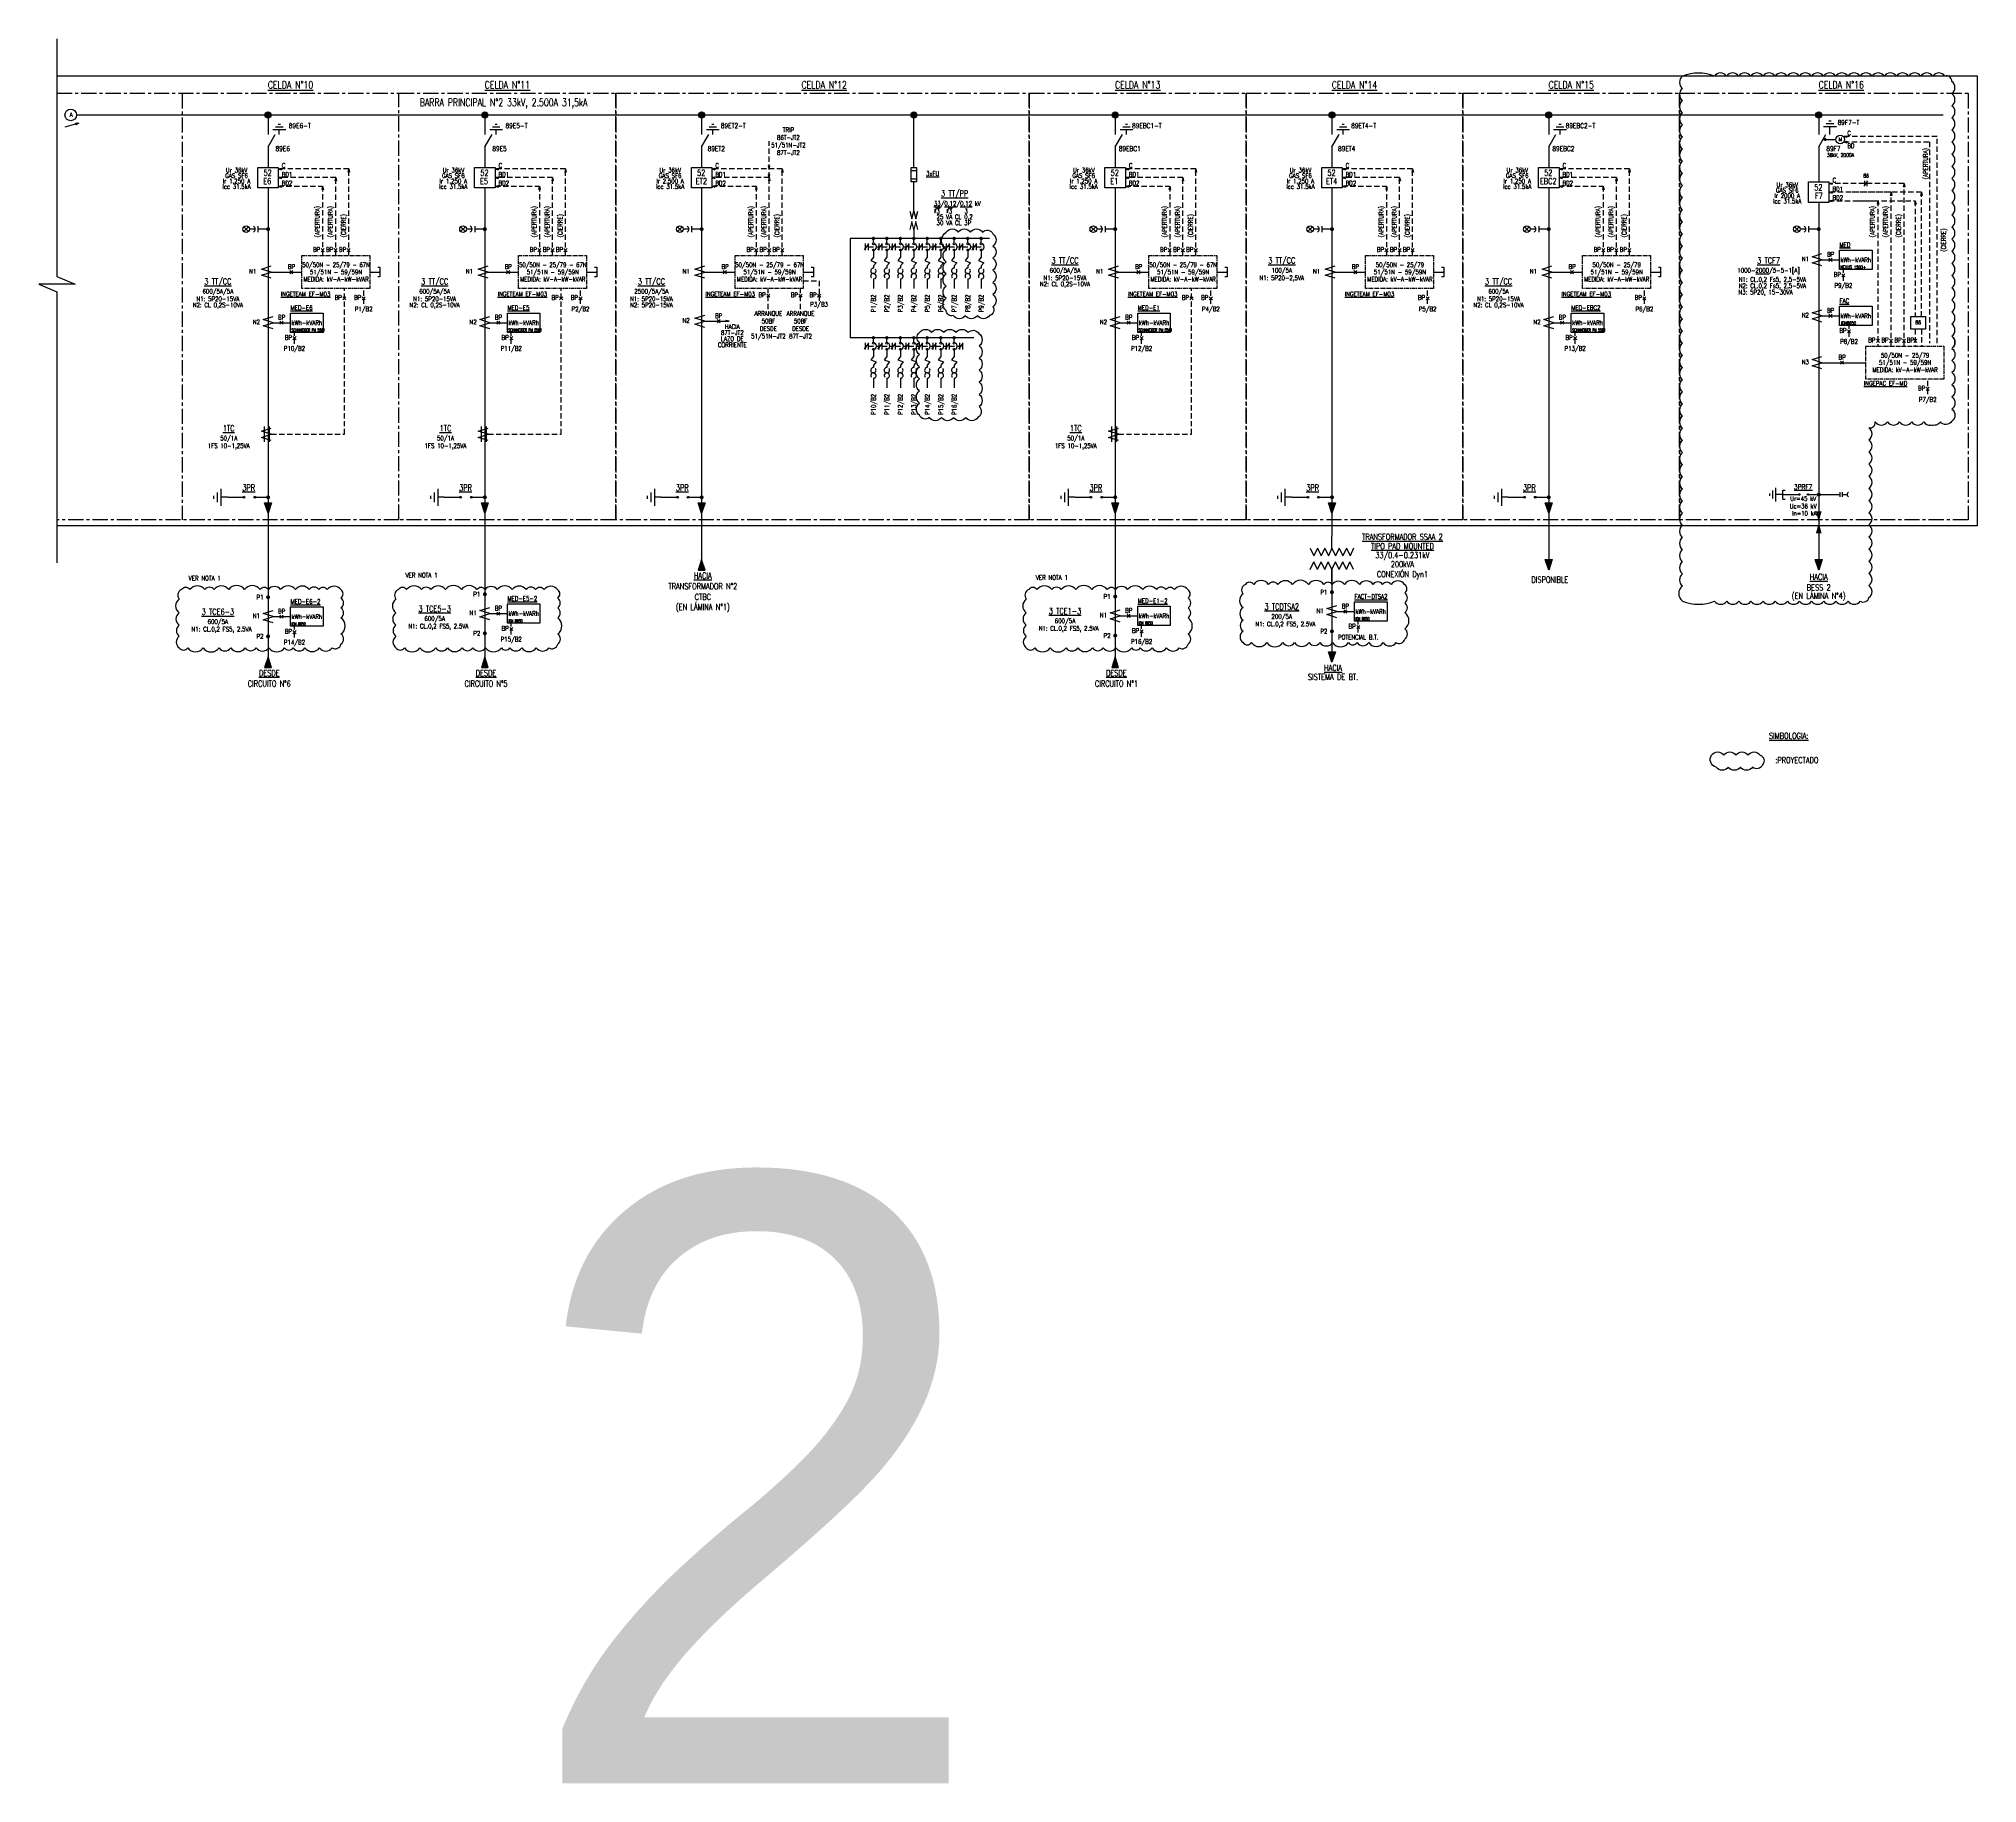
# Model space of a CAD drawing. Header units: millimetres. Extents: x -1355 to 3509, y -1443 to -567.
# Drawn here: x 1644 to 2283, y -1441 to -866 of the extents above; entities that cross this region are included whole.
import ezdxf
from ezdxf.enums import TextEntityAlignment as Align

# ---------------------------------------------------------------- set-up
doc = ezdxf.new("R2010")
doc.units = ezdxf.units.MM
doc.linetypes.add('CENTER', pattern=[2, 1.25, -0.25, 0.25, -0.25])
doc.linetypes.add('HIDDEN', pattern=[0.375, 0.25, -0.125])
for name, color, linetype in [('ACEP-E-CABLES', 200, 'Continuous'), ('ACEP-E-CONDUCTOR', 30, 'Continuous'), ('ACEP-E-DATOS', 3, 'Continuous'), ('ACEP-E-EJES', 1, 'CENTER'), ('ACEP-E-EQUIPOS', 7, 'Continuous'), ('ACEP-E-SEGMENTOS', 1, 'HIDDEN'), ('ACEP-E-SIMBOLOGIA', 6, 'Continuous'), ('ACEP-E-TEXTOS', 3, 'Continuous'), ('SIMBOLOS', 6, 'Continuous')]:
    doc.layers.add(name, color=color, linetype=linetype)
doc.layers.add('CONDUCTOR', color=30, linetype='Continuous', lineweight=35)
doc.styles.add('Romans_0.85', font='romans.shx', dxfattribs={"width": 0.85})
doc.styles.get("Standard").update_dxf_attribs({"font": 'arial.ttf'})

# ---------------------------------------------------------------- blocks, each defined once
blk = doc.blocks.new('Flecha')
blk.add_hatch(color=256).paths.add_polyline_path([(0, 1.7), (-0.4, 0), (0.4, 0)])
for p, q in [((0, 1.7), (-0.4, 0)), ((-0.4, 0), (0.4, 0)), ((0, 1.7), (0.4, 0))]:
    blk.add_line(p, q)
blk = doc.blocks.new('diag-27')
blk.add_lwpolyline([(4.8, 3), (-4.8, 0), (4.8, -3), (-4.8, -6), (4.8, -9)])
blk = doc.blocks.new('DIAG-16')
blk.add_lwpolyline([(-1.8, -4), (0, -4), (0, 4), (-1.8, 4)])
at = {"const_width": 0.75}
blk.add_lwpolyline([(-0.4, 0, 1), (0.4, 0, 1)], format="xyb", close=True, dxfattribs=at)
blk = doc.blocks.new('gen004')
blk.add_hatch(color=256).paths.add_polyline_path([(0, 1.16), (-0.38, 0), (0.38, 0)])
blk.add_lwpolyline([(0, 1.16), (-0.38, 0), (0.38, 0)], close=True)
blk = doc.blocks.new('DIAG-01')
for p, q in [((0, 0), (0, -2.59)), ((-3.5, -2.59), (3.5, -2.59)), ((-2.04, -4.09), (2.04, -4.09)), ((-0.58, -5.59), (0.58, -5.59))]:
    blk.add_line(p, q)
blk = doc.blocks.new('TRAFO1')
for p, q in [((1806.17, 54.35), (1806.17, 58.29)), ((1799.03, 54.35), (1800.22, 51.8)), ((1801.41, 54.35), (1800.22, 51.8)), ((1801.41, 54.35), (1802.6, 51.8)), ((1803.79, 54.35), (1802.6, 51.8)), ((1803.79, 54.35), (1804.98, 51.8)), ((1806.17, 54.35), (1804.98, 51.8)), ((1806.17, 54.35), (1807.36, 51.8)), ((1808.55, 54.35), (1807.36, 51.8)), ((1808.55, 54.35), (1809.74, 51.8)), ((1810.93, 54.35), (1809.74, 51.8)), ((1810.93, 54.35), (1812.12, 51.8)), ((1813.32, 54.35), (1812.12, 51.8)), ((1799, 47.32), (1800.19, 49.87)), ((1801.38, 47.32), (1800.19, 49.87)), ((1801.38, 47.32), (1802.58, 49.87)), ((1803.77, 47.32), (1802.58, 49.87)), ((1803.77, 47.32), (1804.96, 49.87)), ((1806.15, 47.32), (1804.96, 49.87)), ((1806.15, 47.32), (1807.34, 49.87)), ((1806.15, 43.38), (1806.15, 47.32)), ((1808.53, 47.32), (1807.34, 49.87)), ((1808.53, 47.32), (1809.72, 49.87)), ((1810.91, 47.32), (1809.72, 49.87)), ((1810.91, 47.32), (1812.1, 49.87)), ((1813.29, 47.32), (1812.1, 49.87))]:
    blk.add_line(p, q)
blk = doc.blocks.new('A$C6181173A')
h = blk.add_hatch(color=256)
h.dxf.hatch_style = 1
h.paths.add_polyline_path([(0.31, 0.31), (0, 0.31, 0.414214), (0.31, 0)])
h.paths.add_polyline_path([(0.31, 0.62, 0.414214), (0, 0.31), (0.31, 0.31)])
h.paths.add_polyline_path([(0.31, 0.62), (0.31, 0.31), (0.62, 0.31, 0.414214)])
h.paths.add_polyline_path([(0.62, 0.31), (0.31, 0.31), (0.31, 0, 0.414214)])
blk.add_circle((0.31, 0.31), 0.308)

msp = doc.modelspace()

# ---------------------------------------------------------------- hatches: boundary and pattern name
msp.add_hatch(color=1).paths.add_polyline_path([(1657.57, -893.48), (1656.52, -893.54), (1656.64, -893.97)])
at = {"layer": 'ACEP-E-CABLES'}
h = msp.add_hatch(color=256, dxfattribs=at)
h.dxf.hatch_style = 1
h.paths.add_polyline_path([(1718.95, -890.76, 1), (1720.94, -890.76, 1)])
h = msp.add_hatch(color=256, dxfattribs=at)
h.dxf.hatch_style = 1
h.paths.add_polyline_path([(1718.95, -890.76, 1), (1720.94, -890.76, 1)])
h = msp.add_hatch(color=256, dxfattribs=at)
h.dxf.hatch_style = 1
h.paths.add_polyline_path([(1790.4, -890.76, 1), (1792.38, -890.76, 1)])
h = msp.add_hatch(color=256, dxfattribs=at)
h.dxf.hatch_style = 1
h.paths.add_polyline_path([(1790.4, -890.76, 1), (1792.38, -890.76, 1)])
h = msp.add_hatch(color=256, dxfattribs=at)
h.dxf.hatch_style = 1
h.paths.add_polyline_path([(1861.84, -890.76, 1), (1863.83, -890.76, 1)])
h = msp.add_hatch(color=256, dxfattribs=at)
h.dxf.hatch_style = 1
h.paths.add_polyline_path([(1861.84, -890.76, 1), (1863.83, -890.76, 1)])
h = msp.add_hatch(color=256, dxfattribs=at)
h.dxf.hatch_style = 1
h.paths.add_polyline_path([(1931.78, -890.76, 1), (1933.76, -890.76, 1)])
h = msp.add_hatch(color=256, dxfattribs=at)
h.dxf.hatch_style = 1
h.paths.add_polyline_path([(1931.78, -890.76, 1), (1933.76, -890.76, 1)])
h = msp.add_hatch(color=256, dxfattribs=at)
h.dxf.hatch_style = 1
h.paths.add_polyline_path([(1998.14, -890.76, 1), (2000.13, -890.76, 1)])
h = msp.add_hatch(color=256, dxfattribs=at)
h.dxf.hatch_style = 1
h.paths.add_polyline_path([(1998.14, -890.76, 1), (2000.13, -890.76, 1)])
h = msp.add_hatch(color=256, dxfattribs=at)
h.dxf.hatch_style = 1
h.paths.add_polyline_path([(2069.59, -890.76, 1), (2071.57, -890.76, 1)])
h = msp.add_hatch(color=256, dxfattribs=at)
h.dxf.hatch_style = 1
h.paths.add_polyline_path([(2069.59, -890.76, 1), (2071.57, -890.76, 1)])
h = msp.add_hatch(color=256, dxfattribs=at)
h.dxf.hatch_style = 1
h.paths.add_polyline_path([(2141.03, -890.76, 1), (2143.01, -890.76, 1)])
h = msp.add_hatch(color=256, dxfattribs=at)
h.dxf.hatch_style = 1
h.paths.add_polyline_path([(2141.03, -890.76, 1), (2143.01, -890.76, 1)])
h = msp.add_hatch(color=256, dxfattribs=at)
h.dxf.hatch_style = 1
h.paths.add_polyline_path([(2230.02, -890.76, 1), (2232, -890.76, 1)])
h = msp.add_hatch(color=256, dxfattribs=at)
h.dxf.hatch_style = 1
h.paths.add_polyline_path([(2230.02, -890.76, 1), (2232, -890.76, 1)])
at = {"layer": 'ACEP-E-EQUIPOS'}
for points in [[(2231.93, -1021.42), (2230.08, -1021.42), (2231.01, -1024.9)], [(2231.94, -1028.62), (2230.08, -1028.62), (2231.01, -1025.11)]]:
    msp.add_hatch(color=256, dxfattribs=at).paths.add_polyline_path(points)

# ---------------------------------------------------------------- linework, layer by layer
at = {"color": 1}
for p, q in [((1650.37, -865.64), (1650.37, -944.04)), ((1657.57, -893.48), (1652.93, -894.76)), ((1657.57, -893.48), (1656.52, -893.54)), ((1656.52, -893.54), (1656.64, -893.97)), ((1657.57, -893.48), (1656.64, -893.97)), ((1650.37, -949.04), (1650.37, -1038.37))]:
    msp.add_line(p, q, dxfattribs=at)
for p, q in [((1931.89, -909.05), (1933.64, -909.05)), ((1931.89, -911.8), (1933.64, -911.8)), ((1711.97, -927.61), (1713.52, -929.16)), ((1711.97, -929.16), (1713.52, -927.61)), ((1783.41, -927.61), (1784.97, -929.16)), ((1783.41, -929.16), (1784.97, -927.61)), ((1854.86, -927.61), (1856.41, -929.16)), ((1854.86, -929.16), (1856.41, -927.61)), ((1991.15, -927.61), (1992.71, -929.16)), ((1991.15, -929.16), (1992.71, -927.61)), ((2062.6, -927.61), (2064.16, -929.16)), ((2062.6, -929.16), (2064.16, -927.61)), ((2134.04, -927.61), (2135.6, -929.16)), ((2134.04, -929.16), (2135.6, -927.61)), ((2223.03, -927.61), (2224.59, -929.16)), ((2223.03, -929.16), (2224.59, -927.61)), ((1718.78, -998.55), (1718.78, -993.48)), ((1720.45, -998.55), (1720.45, -993.48)), ((1790.23, -998.55), (1790.23, -993.48)), ((1791.9, -998.55), (1791.9, -993.48)), ((1997.97, -998.55), (1997.97, -993.48)), ((1999.64, -998.55), (1999.64, -993.48))]:
    msp.add_line(p, q)
for points in [[(1650.37, -877.81), (2283.24, -877.81), (2283.24, -1026.2), (1650.37, -1026.2)], [(1650.37, -944.04), (1656.37, -946.54), (1644.37, -946.54), (1650.37, -949.04)]]:
    msp.add_lwpolyline(points, dxfattribs=at)
for points in [[(2274.85, -967.69, 0.520567), (2274.85, -963.69, 0.520567), (2274.85, -959.69, 0.520567), (2274.85, -955.69, 0.520567), (2274.85, -951.69, 0.520567), (2274.85, -947.69, 0.520567), (2274.85, -943.69, 0.520567), (2274.85, -939.69, 0.520567), (2274.85, -935.69, 0.520567), (2274.85, -931.69, 0.520567), (2274.85, -927.69, 0.520567), (2274.85, -923.69, 0.520567), (2274.85, -919.69, 0.520567), (2274.85, -915.69, 0.520567), (2274.85, -911.69, 0.520567), (2274.85, -907.69, 0.520567), (2274.85, -903.69, 0.520567), (2274.85, -899.69, 0.520567), (2274.85, -895.69, 0.520567), (2274.85, -891.69, 0.520567), (2274.85, -887.69, 0.520567), (2274.85, -883.69, 0.520567), (2274.85, -879.69, 0.520567), (2272.6, -877.94, 0.520567), (2268.6, -877.94, 0.520567), (2264.6, -877.94, 0.520567), (2260.6, -877.94, 0.520567), (2256.6, -877.94, 0.520567), (2252.6, -877.94, 0.520567), (2248.6, -877.94, 0.520567), (2244.6, -877.94, 0.520567), (2240.6, -877.94, 0.520567), (2236.6, -877.94, 0.520567), (2232.6, -877.94, 0.520567), (2228.6, -877.94, 0.520567), (2224.6, -877.94, 0.520567), (2220.6, -877.94, 0.520567), (2216.6, -877.94, 0.520567), (2212.6, -877.94, 0.520567), (2208.6, -877.94, 0.520567), (2204.6, -877.94, 0.520567), (2200.6, -877.94, 0.520567), (2196.6, -877.94, 0.195855), (2186.15, -878.01, 0.520567), (2186.15, -882.01, 0.520567), (2186.15, -886.01, 0.520567), (2186.15, -890.01, 0.520567), (2186.15, -894.01, 0.520567), (2186.15, -898.01, 0.520567), (2186.15, -902.01, 0.520567), (2186.15, -906.01, 0.520567), (2186.15, -910.01, 0.520567), (2186.15, -914.01, 0.520567), (2186.15, -918.01, 0.520567), (2186.15, -922.01, 0.520567), (2186.15, -926.01, 0.520567), (2186.15, -930.01, 0.520567), (2186.15, -934.01, 0.520567), (2186.15, -938.01, 0.520567), (2186.15, -942.01, 0.520567), (2186.15, -946.01, 0.520567), (2186.15, -950.01, 0.520567), (2186.15, -954.01, 0.520567), (2186.15, -958.01, 0.520567), (2186.15, -962.01, 0.520567), (2186.15, -966.01, 0.520567), (2186.15, -970.01, 0.520567), (2186.15, -974.01, 0.520567), (2186.15, -978.01, 0.520567), (2186.15, -982.01, 0.520567), (2186.15, -986.01, 0.520567), (2186.15, -990.01, 0.520567), (2186.15, -994.01, 0.520567), (2186.15, -998.01, 0.520567), (2186.15, -1002.01, 0.520567), (2186.15, -1006.01, 0.520567), (2186.15, -1010.01, 0.520567), (2186.15, -1014.01, 0.520567), (2186.15, -1018.01, 0.520567), (2186.15, -1022.01, 0.520567), (2186.15, -1026.01, 0.520567), (2186.15, -1030.01, 0.520567), (2186.15, -1034.01, 0.520567), (2186.15, -1038.01, 0.520567), (2186.15, -1042.01, 0.520567), (2186.15, -1046.01, 0.520567), (2186.15, -1050.99, 0.198055), (2196.67, -1050.99, 0.520567), (2200.67, -1050.99, 0.520567), (2204.67, -1050.99, 0.520567), (2208.67, -1050.99, 0.520567), (2212.67, -1050.99, 0.520567), (2216.67, -1050.99, 0.520567), (2220.67, -1050.99, 0.520567), (2224.67, -1050.99, 0.520567), (2228.67, -1050.99, 0.520567), (2232.67, -1050.99, 0.520567), (2236.67, -1050.99, 0.520567), (2240.67, -1050.99, 0.520567), (2244.67, -1050.99, 0.520567), (2247.54, -1049.86, 0.520567), (2247.54, -1045.86, 0.520567), (2247.54, -1041.86, 0.520567), (2247.54, -1037.86, 0.520567), (2247.54, -1033.86, 0.520567), (2247.54, -1029.86, 0.520567), (2247.54, -1025.86, 0.520567), (2247.54, -1021.86, 0.520567), (2247.54, -1017.86, 0.520567), (2247.54, -1013.86, 0.520567), (2247.54, -1009.86, 0.520567), (2247.54, -1005.86, 0.520567), (2247.54, -1001.86, 0.520567), (2247.54, -997.86, 0.520567), (2247.54, -993.86, 0.520567), (2249.63, -991.95, 0.520567), (2253.63, -991.95, 0.520567), (2257.63, -991.95, 0.520567), (2261.63, -991.95, 0.520567), (2265.63, -991.95, 0.2826), (2267.97, -992.96, 0.2826)], [(2274.85, -963.69, -0.520567), (2274.85, -967.69, -0.520567), (2274.85, -971.69, -0.520567), (2274.85, -975.69, -0.520567), (2274.85, -979.69, -0.520567), (2274.85, -983.69, -0.520567), (2274.85, -987.69, -0.520567), (2274.85, -991.69, -0.520567), (2271.08, -991.92, -0.32945), (2267.97, -992.96, -0.32945)]]:
    msp.add_lwpolyline(points, format="xyb", dxfattribs=at)
for points in [[(1943.43, -929.34, -0.520567), (1947.43, -929.34, -0.520567), (1951.43, -929.34, -0.520567), (1955.43, -929.34, -0.520567), (1958.83, -929.95, -0.520567), (1958.83, -933.95, -0.520567), (1958.83, -937.95, -0.520567), (1958.83, -941.95, -0.520567), (1958.83, -945.95, -0.520567), (1958.83, -949.95, -0.520567), (1958.83, -953.95, -0.520567), (1957.74, -956.86, -0.520567), (1953.74, -956.86, -0.520567), (1949.74, -956.86, -0.520567), (1945.74, -956.86, -0.520567), (1943.43, -955.16, -0.520567), (1943.43, -951.16, -0.520567), (1943.43, -947.16, -0.520567), (1943.43, -943.16, -0.520567), (1943.43, -939.16, -0.520567), (1943.43, -935.16, -0.520567)], [(1934.64, -962.49, -0.520567), (1938.64, -962.49, -0.520567), (1942.64, -962.49, -0.520567), (1946.64, -962.49, -0.520567), (1950.64, -962.49, -0.520567), (1954.26, -962.87, -0.520567), (1954.26, -966.87, -0.520567), (1954.26, -970.87, -0.520567), (1954.26, -974.87, -0.520567), (1954.26, -978.87, -0.520567), (1954.26, -982.87, -0.520567), (1954.26, -986.87, -0.520567), (1953.88, -990.49, -0.520567), (1949.88, -990.49, -0.520567), (1945.88, -990.49, -0.520567), (1941.88, -990.49, -0.520567), (1937.88, -990.49, -0.520567), (1934.64, -989.73, -0.520567), (1934.64, -985.73, -0.520567), (1934.64, -981.73, -0.520567), (1934.64, -977.73, -0.520567), (1934.64, -973.73, -0.520567), (1934.64, -969.73, -0.520567), (1934.64, -965.73, -0.520567)], [(1690.66, -1066.4, 0.520567), (1693.45, -1066.4, 0.520567), (1698.52, -1066.4, 0.520567), (1703.77, -1066.4, 0.520567), (1707.65, -1066.4, 0.520567), (1712.41, -1066.4, 0.520567), (1716.02, -1066.4, 0.520567), (1720.18, -1066.4, 0.520567), (1725.38, -1066.4, 0.520567), (1728.22, -1066.4, 0.520567), (1732.11, -1066.4, 0.520567), (1736.87, -1066.4, 0.520567), (1741.08, -1066.4, 0.520567), (1743.97, -1065.21, 0.520567), (1743.97, -1061.82, 0.520567), (1743.97, -1056.51, 0.520567), (1743.97, -1053.26, 0.520567), (1743.97, -1049.98, 0.520567), (1743.92, -1047.22, 0.520567), (1739.45, -1047.22, 0.520567), (1736.66, -1047.22, 0.520567), (1733.51, -1047.22, 0.520567), (1729, -1047.22, 0.520567), (1724.05, -1047.22, 0.520567), (1720.04, -1047.22, 0.520567), (1717.33, -1047.22, 0.520567), (1712.21, -1047.22, 0.520567), (1706.96, -1047.22, 0.520567), (1702.18, -1047.22, 0.520567), (1699.09, -1047.22, 0.520567), (1694.17, -1047.22, 0.520567), (1691.44, -1047.22, 0.520567), (1690.66, -1050.33, 0.520567), (1690.66, -1054.85, 0.520567), (1690.66, -1058.94, 0.520567), (1690.66, -1062.59, 0.520567)], [(1762.1, -1066.4, 0.520567), (1764.9, -1066.4, 0.520567), (1769.97, -1066.4, 0.520567), (1775.21, -1066.4, 0.520567), (1779.09, -1066.4, 0.520567), (1783.86, -1066.4, 0.520567), (1787.47, -1066.4, 0.520567), (1791.63, -1066.4, 0.520567), (1796.83, -1066.4, 0.520567), (1799.67, -1066.4, 0.520567), (1803.56, -1066.4, 0.520567), (1808.32, -1066.4, 0.520567), (1812.52, -1066.4, 0.520567), (1815.41, -1065.21, 0.520567), (1815.41, -1061.82, 0.520567), (1815.41, -1056.51, 0.520567), (1815.41, -1053.26, 0.520567), (1815.41, -1049.98, 0.520567), (1815.36, -1047.22, 0.520567), (1810.9, -1047.22, 0.520567), (1808.11, -1047.22, 0.520567), (1804.95, -1047.22, 0.520567), (1800.44, -1047.22, 0.520567), (1795.49, -1047.22, 0.520567), (1791.48, -1047.22, 0.520567), (1788.77, -1047.22, 0.520567), (1783.65, -1047.22, 0.520567), (1778.4, -1047.22, 0.520567), (1773.62, -1047.22, 0.520567), (1770.53, -1047.22, 0.520567), (1765.61, -1047.22, 0.520567), (1762.88, -1047.22, 0.520567), (1762.1, -1050.33, 0.520567), (1762.1, -1054.85, 0.520567), (1762.1, -1058.94, 0.520567), (1762.1, -1062.59, 0.520567)], [(1969.84, -1066.4, 0.520567), (1972.64, -1066.4, 0.520567), (1977.71, -1066.4, 0.520567), (1982.95, -1066.4, 0.520567), (1986.83, -1066.4, 0.520567), (1991.6, -1066.4, 0.520567), (1995.21, -1066.4, 0.520567), (1999.37, -1066.4, 0.520567), (2004.57, -1066.4, 0.520567), (2007.41, -1066.4, 0.520567), (2011.3, -1066.4, 0.520567), (2016.06, -1066.4, 0.520567), (2020.26, -1066.4, 0.520567), (2023.16, -1065.21, 0.520567), (2023.16, -1061.82, 0.520567), (2023.16, -1056.51, 0.520567), (2023.16, -1053.26, 0.520567), (2023.16, -1049.98, 0.520567), (2023.1, -1047.22, 0.520567), (2018.64, -1047.22, 0.520567), (2015.85, -1047.22, 0.520567), (2012.69, -1047.22, 0.520567), (2008.19, -1047.22, 0.520567), (2003.24, -1047.22, 0.520567), (1999.22, -1047.22, 0.520567), (1996.52, -1047.22, 0.520567), (1991.39, -1047.22, 0.520567), (1986.14, -1047.22, 0.520567), (1981.37, -1047.22, 0.520567), (1978.28, -1047.22, 0.520567), (1973.35, -1047.22, 0.520567), (1970.62, -1047.22, 0.520567), (1969.84, -1050.33, 0.520567), (1969.84, -1054.85, 0.520567), (1969.84, -1058.94, 0.520567), (1969.84, -1062.59, 0.520567)], [(2041.26, -1064.69, 0.520567), (2044.06, -1064.69, 0.520567), (2049.13, -1064.69, 0.520567), (2054.37, -1064.69, 0.520567), (2058.25, -1064.69, 0.520567), (2063.02, -1064.69, 0.520567), (2066.63, -1064.69, 0.520567), (2070.79, -1064.69, 0.520567), (2075.99, -1064.69, 0.520567), (2078.83, -1064.69, 0.520567), (2082.72, -1064.69, 0.520567), (2087.48, -1064.69, 0.520567), (2091.68, -1064.69, 0.520567), (2094.57, -1063.5, 0.520567), (2094.57, -1060.11, 0.520567), (2094.57, -1054.8, 0.520567), (2094.57, -1051.55, 0.520567), (2094.57, -1048.27, 0.520567), (2094.52, -1045.51, 0.520567), (2090.06, -1045.51, 0.520567), (2087.27, -1045.51, 0.520567), (2084.11, -1045.51, 0.520567), (2079.6, -1045.51, 0.520567), (2074.65, -1045.51, 0.520567), (2070.64, -1045.51, 0.520567), (2067.93, -1045.51, 0.520567), (2062.81, -1045.51, 0.520567), (2057.56, -1045.51, 0.520567), (2052.78, -1045.51, 0.520567), (2049.69, -1045.51, 0.520567), (2044.77, -1045.51, 0.520567), (2042.04, -1045.51, 0.520567), (2041.26, -1048.62, 0.520567), (2041.26, -1053.13, 0.520567), (2041.26, -1057.23, 0.520567), (2041.26, -1060.88, 0.520567)], [(2195.7, -1101.73, -0.520567), (2199.7, -1101.73, -0.520567), (2203.7, -1101.73, -0.520567), (2207.7, -1101.73, -0.520567), (2211.7, -1101.73, -0.520567), (2212.45, -1104.99, -0.520567), (2209.19, -1105.73, -0.520567), (2205.19, -1105.73, -0.520567), (2201.19, -1105.73, -0.520567), (2197.19, -1105.73, -0.520567)]]:
    msp.add_lwpolyline(points, format="xyb", close=True, dxfattribs=at)
for points in [[(2237.86, -935.3), (2248.6, -935.3), (2248.6, -941.71), (2237.86, -941.71)], [(1727.37, -956.04), (1738.11, -956.04), (1738.11, -962.45), (1727.37, -962.45)], [(1798.82, -956.04), (1809.56, -956.04), (1809.56, -962.45), (1798.82, -962.45)], [(2006.56, -956.04), (2017.3, -956.04), (2017.3, -962.45), (2006.56, -962.45)], [(2149.45, -956.04), (2160.19, -956.04), (2160.19, -962.45), (2149.45, -962.45)], [(2237.86, -953.77), (2248.6, -953.77), (2248.6, -960.18), (2237.86, -960.18)], [(1727.37, -1052.9), (1738.11, -1052.9), (1738.11, -1059.31), (1727.37, -1059.31)], [(1798.82, -1051.9), (1809.56, -1051.9), (1809.56, -1058.31), (1798.82, -1058.31)], [(2006.56, -1052.66), (2017.3, -1052.66), (2017.3, -1059.07), (2006.56, -1059.07)], [(2077.98, -1051.23), (2088.72, -1051.23), (2088.72, -1057.64), (2077.98, -1057.64)]]:
    msp.add_lwpolyline(points, close=True)
for centre in [(1712.75, -928.39), (1784.19, -928.39), (1855.63, -928.39), (1991.93, -928.39), (2063.38, -928.39), (2134.82, -928.39), (2223.81, -928.39)]:
    msp.add_circle(centre, 1.1)
at = {"layer": 'ACEP-E-CABLES'}
for p, q in [((1719.95, -890.76), (1719.95, -897.14)), ((1791.39, -890.76), (1791.39, -897.14)), ((1862.83, -890.76), (1862.83, -897.14)), ((1932.77, -908.05), (1932.77, -890.76)), ((1999.13, -890.76), (1999.13, -897.14)), ((2070.58, -890.76), (2070.58, -897.14)), ((2142.02, -890.76), (2142.02, -897.14)), ((2231.01, -890.76), (2231.01, -897.14)), ((1719.95, -901.26), (1719.95, -908.03)), ((1791.39, -901.26), (1791.39, -908.03)), ((1862.83, -901.26), (1862.83, -908.03)), ((1999.13, -901.26), (1999.13, -908.03)), ((2070.58, -901.26), (2070.58, -908.03)), ((2142.02, -901.26), (2142.02, -908.03)), ((2231.01, -901.26), (2231.01, -912.85)), ((1932.77, -922.45), (1932.77, -912.8)), ((1719.95, -914.78), (1719.95, -1069.4)), ((1791.39, -914.78), (1791.39, -1069.4)), ((1862.83, -914.78), (1862.83, -1037.3)), ((1999.13, -914.78), (1999.13, -1069.4)), ((2070.58, -914.78), (2070.58, -1029.59)), ((2142.02, -914.78), (2142.02, -1037.3)), ((2231.01, -919.6), (2231.01, -1037.3)), ((1715.74, -928.39), (1713.85, -928.39)), ((1719.95, -928.39), (1716.73, -928.39)), ((1787.18, -928.39), (1785.29, -928.39)), ((1791.39, -928.39), (1788.17, -928.39)), ((1858.63, -928.39), (1856.73, -928.39)), ((1862.83, -928.39), (1859.62, -928.39)), ((1957.69, -931.44), (1911.82, -931.44)), ((1911.82, -931.44), (1911.82, -964.18)), ((1919.45, -932.95), (1919.45, -931.45)), ((1923.89, -932.95), (1923.89, -931.45)), ((1928.33, -932.95), (1928.33, -931.45)), ((1932.77, -928.47), (1932.77, -931.44)), ((1932.77, -932.95), (1932.77, -931.45)), ((1937.21, -932.95), (1937.21, -931.45)), ((1941.65, -932.95), (1941.65, -931.45)), ((1946.09, -932.95), (1946.09, -931.45)), ((1950.53, -932.95), (1950.53, -931.45)), ((1954.97, -932.95), (1954.97, -931.45)), ((1994.93, -928.39), (1993.03, -928.39)), ((1999.13, -928.39), (1995.92, -928.39)), ((2066.37, -928.39), (2064.48, -928.39)), ((2070.58, -928.39), (2067.36, -928.39)), ((2137.81, -928.39), (2135.92, -928.39)), ((2142.02, -928.39), (2138.81, -928.39)), ((2226.8, -928.39), (2224.91, -928.39)), ((2231.01, -928.39), (2227.79, -928.39)), ((1919.45, -944.81), (1919.45, -947.94)), ((1923.89, -944.81), (1923.89, -947.94)), ((1928.33, -944.81), (1928.33, -947.94)), ((1932.77, -944.81), (1932.77, -947.94)), ((1937.21, -944.81), (1937.21, -947.94)), ((1941.65, -944.81), (1941.65, -947.94)), ((1946.09, -944.81), (1946.09, -947.94)), ((1950.53, -944.81), (1950.53, -947.94)), ((1954.97, -944.81), (1954.97, -947.94)), ((1952.55, -964.18), (1911.82, -964.18)), ((1919.45, -965.69), (1919.45, -964.19)), ((1923.89, -965.69), (1923.89, -964.19)), ((1928.33, -965.69), (1928.33, -964.19)), ((1932.77, -965.69), (1932.77, -964.19)), ((1937.21, -965.69), (1937.21, -964.19)), ((1941.65, -965.69), (1941.65, -964.19)), ((1946.09, -965.69), (1946.09, -964.19)), ((1919.45, -977.54), (1919.45, -980.68)), ((1923.89, -977.54), (1923.89, -980.68)), ((1928.33, -977.54), (1928.33, -980.68)), ((1932.77, -977.54), (1932.77, -980.68)), ((1937.21, -977.54), (1937.21, -980.68)), ((1941.65, -977.54), (1941.65, -980.68)), ((1946.09, -977.54), (1946.09, -980.68)), ((1706.59, -1016.78), (1711.64, -1016.78)), ((1715.85, -1016.78), (1720.21, -1016.78)), ((1778.03, -1016.78), (1783.09, -1016.78)), ((1787.29, -1016.78), (1791.66, -1016.78)), ((1849.48, -1016.78), (1854.53, -1016.78)), ((1858.73, -1016.78), (1863.1, -1016.78)), ((1985.78, -1016.78), (1990.83, -1016.78)), ((1995.03, -1016.78), (1999.4, -1016.78)), ((2057.22, -1016.78), (2062.28, -1016.78)), ((2066.48, -1016.78), (2070.85, -1016.78)), ((2128.66, -1016.78), (2133.72, -1016.78)), ((2137.92, -1016.78), (2142.29, -1016.78)), ((2219.31, -1015.87), (2224.32, -1015.87)), ((2227.71, -1015.87), (2238.04, -1015.87)), ((2238.84, -1015.87), (2240.37, -1015.87))]:
    msp.add_line(p, q, dxfattribs=at)
for centre in [(1719.95, -890.76), (1719.95, -890.76), (1791.39, -890.76), (1791.39, -890.76), (1862.83, -890.76), (1862.83, -890.76), (1932.77, -890.76), (1932.77, -890.76), (1999.13, -890.76), (1999.13, -890.76), (2070.58, -890.76), (2070.58, -890.76), (2142.02, -890.76), (2142.02, -890.76), (2231.01, -890.76), (2231.01, -890.76)]:
    msp.add_circle(centre, 0.992, dxfattribs=at)
at = {"layer": 'ACEP-E-CONDUCTOR'}
for p, q in [((1656.8, -890.76), (2199.95, -890.76)), ((2070.55, -1040.55), (2070.55, -1071.17))]:
    msp.add_line(p, q, dxfattribs=at)
at = {"layer": 'ACEP-E-CONDUCTOR', "const_width": 0.5}
msp.add_lwpolyline([(1656.8, -890.76), (2272.06, -890.76)], dxfattribs=at)
at = {"layer": 'ACEP-E-DATOS'}
msp.add_line((2210.28, -943.13), (2214.51, -943.13), dxfattribs=at)
msp.add_lwpolyline([(2261.31, -957.13), (2266.19, -957.13), (2266.19, -961.4), (2261.31, -961.4)], close=True, dxfattribs=at)
at = {"layer": 'ACEP-E-EJES', "ltscale": 4}
for p, q in [((1650.37, -883.58), (1763.09, -883.58)), ((1691.64, -883.58), (1691.64, -1024.2)), ((1763.09, -1024.2), (1650.37, -1024.2))]:
    msp.add_line(p, q, dxfattribs=at)
for points in [[(1763.09, -883.58), (1834.53, -883.58), (1834.53, -1024.2), (1763.09, -1024.2)], [(1834.53, -883.58), (1970.83, -883.58), (1970.83, -1024.2), (1834.53, -1024.2)], [(1970.83, -883.58), (2042.27, -883.58), (2042.27, -1024.2), (1970.83, -1024.2)], [(2042.27, -883.58), (2113.72, -883.58), (2113.72, -1024.2), (2042.27, -1024.2)], [(2113.72, -883.58), (2185.16, -883.58), (2185.16, -1024.2), (2113.72, -1024.2)], [(2185.16, -883.58), (2280.23, -883.58), (2280.23, -1024.2), (2185.16, -1024.2)]]:
    msp.add_lwpolyline(points, close=True, dxfattribs=at)
at = {"layer": 'ACEP-E-EJES'}
for points in [[(1731.02, -937.12), (1753.44, -937.12), (1753.44, -947.98), (1731.02, -947.98)], [(1802.46, -937.12), (1824.88, -937.12), (1824.88, -947.98), (1802.46, -947.98)], [(1873.9, -937.12), (1896.32, -937.12), (1896.32, -947.98), (1873.9, -947.98)], [(2010.2, -937.12), (2032.62, -937.12), (2032.62, -947.98), (2010.2, -947.98)], [(2081.65, -937.12), (2104.07, -937.12), (2104.07, -947.98), (2081.65, -947.98)], [(2153.09, -937.12), (2175.51, -937.12), (2175.51, -947.98), (2153.09, -947.98)], [(2246.48, -966.98), (2272.27, -966.98), (2272.27, -977.84), (2246.48, -977.84)]]:
    msp.add_lwpolyline(points, close=True, dxfattribs=at)
at = {"layer": 'ACEP-E-EQUIPOS'}
for p, q in [((1719.95, -901.26), (1722.32, -897.14)), ((1791.39, -901.26), (1793.77, -897.14)), ((1862.83, -901.26), (1865.21, -897.14)), ((1999.13, -901.26), (2001.51, -897.14)), ((2070.58, -901.26), (2072.96, -897.14)), ((2142.02, -901.26), (2144.4, -897.14)), ((2231.01, -901.26), (2233.38, -897.14)), ((2234.71, -897.14), (2234.71, -895.31)), ((1716.57, -908.03), (1723.32, -908.03)), ((1716.57, -914.78), (1716.57, -908.03)), ((1723.32, -908.03), (1723.32, -914.78)), ((1788.02, -908.03), (1794.77, -908.03)), ((1788.02, -914.78), (1788.02, -908.03)), ((1794.77, -908.03), (1794.77, -914.78)), ((1859.46, -908.03), (1866.21, -908.03)), ((1859.46, -914.78), (1859.46, -908.03)), ((1866.21, -908.03), (1866.21, -914.78)), ((1995.76, -908.03), (2002.51, -908.03)), ((1995.76, -914.78), (1995.76, -908.03)), ((2002.51, -908.03), (2002.51, -914.78)), ((2067.2, -908.03), (2073.95, -908.03)), ((2067.2, -914.78), (2067.2, -908.03)), ((2073.95, -908.03), (2073.95, -914.78)), ((2138.65, -908.03), (2145.4, -908.03)), ((2138.65, -914.78), (2138.65, -908.03)), ((2145.4, -908.03), (2145.4, -914.78)), ((2227.63, -912.85), (2234.38, -912.85)), ((2227.63, -919.6), (2227.63, -912.85)), ((2234.38, -912.85), (2234.38, -919.6)), ((1723.32, -914.78), (1716.57, -914.78)), ((1794.77, -914.78), (1788.02, -914.78)), ((1866.21, -914.78), (1859.46, -914.78)), ((2002.51, -914.78), (1995.76, -914.78)), ((2073.95, -914.78), (2067.2, -914.78)), ((2145.4, -914.78), (2138.65, -914.78)), ((2234.38, -919.6), (2227.63, -919.6)), ((1716.73, -929.38), (1716.73, -927.41)), ((1788.17, -929.38), (1788.17, -927.41)), ((1859.62, -929.38), (1859.62, -927.41)), ((1995.92, -929.38), (1995.92, -927.41)), ((2067.36, -929.38), (2067.36, -927.41)), ((2138.81, -929.38), (2138.81, -927.41)), ((2227.79, -929.38), (2227.79, -927.41)), ((1916.47, -935.17), (1917.99, -933.28)), ((1916.78, -933.1), (1916.78, -935.35)), ((1917.74, -933.1), (1917.74, -935.35)), ((1919.45, -937.64), (1918.57, -938.72)), ((1918.57, -938.72), (1920.32, -939.45)), ((1919.45, -935.57), (1919.45, -937.64)), ((1920.91, -935.17), (1922.43, -933.28)), ((1921.22, -933.1), (1921.22, -935.35)), ((1922.18, -933.1), (1922.18, -935.35)), ((1923.89, -937.64), (1923.02, -938.72)), ((1923.02, -938.72), (1924.76, -939.45)), ((1923.89, -935.57), (1923.89, -937.64)), ((1925.35, -935.17), (1926.87, -933.28)), ((1925.66, -933.1), (1925.66, -935.35)), ((1926.62, -933.1), (1926.62, -935.35)), ((1928.33, -937.64), (1927.46, -938.72)), ((1927.46, -938.72), (1929.2, -939.45)), ((1928.33, -935.57), (1928.33, -937.64)), ((1929.79, -935.17), (1931.31, -933.28)), ((1930.1, -933.1), (1930.1, -935.35)), ((1931.06, -933.1), (1931.06, -935.35)), ((1932.77, -937.64), (1931.9, -938.72)), ((1931.9, -938.72), (1933.64, -939.45)), ((1932.77, -935.57), (1932.77, -937.64)), ((1934.23, -935.17), (1935.75, -933.28)), ((1934.54, -933.1), (1934.54, -935.35)), ((1935.5, -933.1), (1935.5, -935.35)), ((1937.21, -937.64), (1936.34, -938.72)), ((1936.34, -938.72), (1938.08, -939.45)), ((1937.21, -935.57), (1937.21, -937.64)), ((1938.67, -935.17), (1940.19, -933.28)), ((1938.98, -933.1), (1938.98, -935.35)), ((1939.94, -933.1), (1939.94, -935.35)), ((1941.65, -937.64), (1940.78, -938.72)), ((1940.78, -938.72), (1942.52, -939.45)), ((1941.65, -935.57), (1941.65, -937.64)), ((1943.11, -935.17), (1944.63, -933.28)), ((1943.42, -933.1), (1943.42, -935.35)), ((1944.38, -933.1), (1944.38, -935.35)), ((1946.09, -937.64), (1945.22, -938.72)), ((1945.22, -938.72), (1946.96, -939.45)), ((1946.09, -935.57), (1946.09, -937.64)), ((1947.55, -935.17), (1949.07, -933.28)), ((1947.86, -933.1), (1947.86, -935.35)), ((1948.82, -933.1), (1948.82, -935.35)), ((1950.53, -937.64), (1949.66, -938.72)), ((1949.66, -938.72), (1951.41, -939.45)), ((1950.53, -935.57), (1950.53, -937.64)), ((1951.99, -935.17), (1953.52, -933.28)), ((1952.3, -933.1), (1952.3, -935.35)), ((1953.26, -933.1), (1953.26, -935.35)), ((1954.97, -937.64), (1954.1, -938.72)), ((1954.1, -938.72), (1955.85, -939.45)), ((1954.97, -935.57), (1954.97, -937.64)), ((1920.32, -939.45), (1919.45, -940.47)), ((1919.45, -940.47), (1919.45, -941.24)), ((1924.76, -939.45), (1923.89, -940.47)), ((1923.89, -940.47), (1923.89, -941.24)), ((1929.2, -939.45), (1928.33, -940.47)), ((1928.33, -940.47), (1928.33, -941.24)), ((1933.64, -939.45), (1932.77, -940.47)), ((1932.77, -940.47), (1932.77, -941.24)), ((1938.08, -939.45), (1937.21, -940.47)), ((1937.21, -940.47), (1937.21, -941.24)), ((1942.52, -939.45), (1941.65, -940.47)), ((1941.65, -940.47), (1941.65, -941.24)), ((1946.96, -939.45), (1946.09, -940.47)), ((1946.09, -940.47), (1946.09, -941.24)), ((1951.41, -939.45), (1950.53, -940.47)), ((1950.53, -940.47), (1950.53, -941.24)), ((1955.85, -939.45), (1954.97, -940.47)), ((1954.97, -940.47), (1954.97, -941.24)), ((1916.47, -967.91), (1917.99, -966.02)), ((1916.78, -965.84), (1916.78, -968.09)), ((1917.74, -965.84), (1917.74, -968.09)), ((1919.45, -970.38), (1918.57, -971.46)), ((1919.45, -968.31), (1919.45, -970.38)), ((1920.91, -967.91), (1922.43, -966.02)), ((1921.22, -965.84), (1921.22, -968.09)), ((1922.18, -965.84), (1922.18, -968.09)), ((1923.89, -970.38), (1923.02, -971.46)), ((1923.89, -968.31), (1923.89, -970.38)), ((1925.35, -967.91), (1926.87, -966.02)), ((1925.66, -965.84), (1925.66, -968.09)), ((1926.62, -965.84), (1926.62, -968.09)), ((1928.33, -970.38), (1927.46, -971.46)), ((1928.33, -968.31), (1928.33, -970.38)), ((1929.79, -967.91), (1931.31, -966.02)), ((1930.1, -965.84), (1930.1, -968.09)), ((1931.06, -965.84), (1931.06, -968.09)), ((1932.77, -970.38), (1931.9, -971.46)), ((1932.77, -968.31), (1932.77, -970.38)), ((1934.23, -967.91), (1935.75, -966.02)), ((1934.54, -965.84), (1934.54, -968.09)), ((1935.5, -965.84), (1935.5, -968.09)), ((1937.21, -970.38), (1936.34, -971.46)), ((1937.21, -968.31), (1937.21, -970.38)), ((1938.67, -967.91), (1940.19, -966.02)), ((1938.98, -965.84), (1938.98, -968.09)), ((1939.94, -965.84), (1939.94, -968.09)), ((1941.65, -970.38), (1940.78, -971.46)), ((1941.65, -968.31), (1941.65, -970.38)), ((1943.11, -967.91), (1944.63, -966.02)), ((1943.42, -965.84), (1943.42, -968.09)), ((1944.38, -965.84), (1944.38, -968.09)), ((1946.09, -970.38), (1945.22, -971.46)), ((1946.09, -968.31), (1946.09, -970.38)), ((1947.55, -967.91), (1949.07, -966.02)), ((1947.86, -965.84), (1947.86, -968.09)), ((1948.82, -965.84), (1948.82, -968.09)), ((1918.57, -971.46), (1920.32, -972.18)), ((1920.32, -972.18), (1919.45, -973.21)), ((1919.45, -973.21), (1919.45, -973.98)), ((1923.02, -971.46), (1924.76, -972.18)), ((1924.76, -972.18), (1923.89, -973.21)), ((1923.89, -973.21), (1923.89, -973.98)), ((1927.46, -971.46), (1929.2, -972.18)), ((1929.2, -972.18), (1928.33, -973.21)), ((1928.33, -973.21), (1928.33, -973.98)), ((1931.9, -971.46), (1933.64, -972.18)), ((1933.64, -972.18), (1932.77, -973.21)), ((1932.77, -973.21), (1932.77, -973.98)), ((1936.34, -971.46), (1938.08, -972.18)), ((1938.08, -972.18), (1937.21, -973.21)), ((1937.21, -973.21), (1937.21, -973.98)), ((1940.78, -971.46), (1942.52, -972.18)), ((1942.52, -972.18), (1941.65, -973.21)), ((1941.65, -973.21), (1941.65, -973.98)), ((1945.22, -971.46), (1946.96, -972.18)), ((1946.96, -972.18), (1946.09, -973.21)), ((1946.09, -973.21), (1946.09, -973.98)), ((2219.21, -1014.42), (2219.93, -1014.42)), ((2219.21, -1017.36), (2219.21, -1014.42)), ((2238.04, -1016.67), (2238.04, -1015.08)), ((2238.84, -1016.66), (2238.84, -1015.07)), ((2219.21, -1015.87), (2218.48, -1015.87)), ((2219.21, -1017.36), (2219.93, -1017.36))]:
    msp.add_line(p, q, dxfattribs=at)
at = {"layer": 'ACEP-E-EQUIPOS', "color": 7}
for p, q in [((1738.45, -934.82), (1737.41, -935.86)), ((1737.41, -934.82), (1738.45, -935.86)), ((1742.75, -934.82), (1741.71, -935.86)), ((1741.71, -934.82), (1742.75, -935.86)), ((1747.05, -934.82), (1746.01, -935.86)), ((1746.01, -934.82), (1747.05, -935.86)), ((1809.89, -934.82), (1808.85, -935.86)), ((1808.85, -934.82), (1809.89, -935.86)), ((1814.19, -934.82), (1813.15, -935.86)), ((1813.15, -934.82), (1814.19, -935.86)), ((1818.49, -934.82), (1817.45, -935.86)), ((1817.45, -934.82), (1818.49, -935.86)), ((1881.33, -934.82), (1880.29, -935.86)), ((1880.29, -934.82), (1881.33, -935.86)), ((1885.63, -934.82), (1884.59, -935.86)), ((1884.59, -934.82), (1885.63, -935.86)), ((1889.93, -934.82), (1888.89, -935.86)), ((1888.89, -934.82), (1889.93, -935.86)), ((2017.63, -934.82), (2016.59, -935.86)), ((2016.59, -934.82), (2017.63, -935.86)), ((2021.93, -934.82), (2020.89, -935.86)), ((2020.89, -934.82), (2021.93, -935.86)), ((2026.23, -934.82), (2025.19, -935.86)), ((2025.19, -934.82), (2026.23, -935.86)), ((2089.08, -934.82), (2088.04, -935.86)), ((2088.04, -934.82), (2089.08, -935.86)), ((2093.38, -934.82), (2092.34, -935.86)), ((2092.34, -934.82), (2093.38, -935.86)), ((2097.68, -934.82), (2096.64, -935.86)), ((2096.64, -934.82), (2097.68, -935.86)), ((2160.52, -934.82), (2159.48, -935.86)), ((2159.48, -934.82), (2160.52, -935.86)), ((2164.82, -934.82), (2163.78, -935.86)), ((2163.78, -934.82), (2164.82, -935.86)), ((2169.12, -934.82), (2168.08, -935.86)), ((2168.08, -934.82), (2169.12, -935.86)), ((2234.34, -939.02), (2235.38, -937.98)), ((2235.38, -939.02), (2234.34, -937.98)), ((1727.09, -943.07), (1728.13, -942.03)), ((1728.13, -943.07), (1727.09, -942.03)), ((1753.44, -942.55), (1756.79, -942.55)), ((1798.54, -943.07), (1799.58, -942.03)), ((1799.58, -943.07), (1798.54, -942.03)), ((1824.88, -942.55), (1828.24, -942.55)), ((1869.98, -943.07), (1871.02, -942.03)), ((1871.02, -943.07), (1869.98, -942.03)), ((1896.32, -942.55), (1899.68, -942.55)), ((2006.28, -943.07), (2007.32, -942.03)), ((2007.32, -943.07), (2006.28, -942.03)), ((2032.62, -942.55), (2035.98, -942.55)), ((2077.73, -943.07), (2078.77, -942.03)), ((2078.77, -943.07), (2077.73, -942.03)), ((2104.07, -942.55), (2107.42, -942.55)), ((2149.17, -943.07), (2150.21, -942.03)), ((2150.21, -943.07), (2149.17, -942.03)), ((2175.51, -942.55), (2178.87, -942.55)), ((2239.65, -943.09), (2238.61, -944.13)), ((2238.61, -943.09), (2239.65, -944.13)), ((1745.6, -950.66), (1744.56, -951.7)), ((1744.56, -950.66), (1745.6, -951.7)), ((1751.98, -950.66), (1750.94, -951.7)), ((1750.94, -950.66), (1751.98, -951.7)), ((1817.05, -950.66), (1816.01, -951.7)), ((1816.01, -950.66), (1817.05, -951.7)), ((1823.43, -950.66), (1822.38, -951.7)), ((1822.38, -950.66), (1823.43, -951.7)), ((1885.31, -949.79), (1884.27, -950.83)), ((1884.27, -949.79), (1885.31, -950.83)), ((1895.93, -949.79), (1894.89, -950.83)), ((1894.89, -949.79), (1895.93, -950.83)), ((1902.07, -949.79), (1901.03, -950.83)), ((1901.03, -949.79), (1902.07, -950.83)), ((2024.79, -950.66), (2023.75, -951.7)), ((2023.75, -950.66), (2024.79, -951.7)), ((2031.17, -950.66), (2030.13, -951.7)), ((2030.13, -950.66), (2031.17, -951.7)), ((2102.61, -950.66), (2101.57, -951.7)), ((2101.57, -950.66), (2102.61, -951.7)), ((2174.06, -950.66), (2173.02, -951.7)), ((2173.02, -950.66), (2174.06, -951.7)), ((1867.91, -959.26), (1868.95, -958.22)), ((1868.95, -959.26), (1867.91, -958.22)), ((2234.34, -957.5), (2235.38, -956.46)), ((2235.38, -957.5), (2234.34, -956.46)), ((1723.86, -959.76), (1724.9, -958.72)), ((1724.9, -959.76), (1723.86, -958.72)), ((1729.17, -963.83), (1728.13, -964.87)), ((1728.13, -963.83), (1729.17, -964.87)), ((1795.3, -959.76), (1796.34, -958.72)), ((1796.34, -959.76), (1795.3, -958.72)), ((1800.61, -963.83), (1799.57, -964.87)), ((1799.57, -963.83), (1800.61, -964.87)), ((2003.05, -959.76), (2004.09, -958.72)), ((2004.09, -959.76), (2003.05, -958.72)), ((2008.36, -963.83), (2007.32, -964.87)), ((2007.32, -963.83), (2008.36, -964.87)), ((2145.93, -959.76), (2146.98, -958.72)), ((2146.98, -959.76), (2145.93, -958.72)), ((2151.25, -963.83), (2150.2, -964.87)), ((2150.2, -963.83), (2151.25, -964.87)), ((2241.51, -961.56), (2240.47, -962.6)), ((2240.47, -961.56), (2241.51, -962.6)), ((2251.04, -964.67), (2250, -965.72)), ((2250, -964.67), (2251.04, -965.72)), ((2255.34, -964.67), (2254.3, -965.72)), ((2254.3, -964.67), (2255.34, -965.72)), ((2259.64, -964.67), (2258.6, -965.72)), ((2258.6, -964.67), (2259.64, -965.72)), ((2263.35, -964.67), (2262.31, -965.72)), ((2262.31, -964.67), (2263.35, -965.72)), ((2238.16, -972.93), (2239.2, -971.89)), ((2239.2, -972.93), (2238.16, -971.89)), ((2267.44, -980.52), (2266.4, -981.56)), ((2266.4, -980.52), (2267.44, -981.56)), ((2074.46, -1054.95), (2075.5, -1053.91)), ((2075.5, -1054.95), (2074.46, -1053.91)), ((1723.86, -1056.63), (1724.9, -1055.59)), ((1724.9, -1056.63), (1723.86, -1055.59)), ((1795.3, -1055.63), (1796.34, -1054.59)), ((1796.34, -1055.63), (1795.3, -1054.59)), ((1800.61, -1059.7), (1799.57, -1060.74)), ((1799.57, -1059.7), (1800.61, -1060.74)), ((2003.05, -1056.39), (2004.09, -1055.35)), ((2004.09, -1056.39), (2003.05, -1055.35)), ((2008.36, -1060.46), (2007.32, -1061.5)), ((2007.32, -1060.46), (2008.36, -1061.5)), ((2079.77, -1059.02), (2078.73, -1060.06)), ((2078.73, -1059.02), (2079.77, -1060.06)), ((1729.17, -1060.69), (1728.13, -1061.73)), ((1728.13, -1060.69), (1729.17, -1061.73))]:
    msp.add_line(p, q, dxfattribs=at)
at = {"layer": 'ACEP-E-EQUIPOS'}
msp.add_lwpolyline([(1933.64, -908.05), (1933.64, -912.8), (1931.89, -912.8), (1931.89, -908.05)], close=True, dxfattribs=at)
for points in [[(1931.47, -922.45), (1932.12, -925.04), (1932.77, -922.45), (1933.42, -925.04), (1934.07, -922.45)], [(1934.07, -928.47), (1933.42, -925.88), (1932.77, -928.47), (1932.12, -925.88), (1931.47, -928.47)]]:
    msp.add_lwpolyline(points, dxfattribs=at)
at = {"layer": 'ACEP-E-EQUIPOS', "const_width": 0.771}
for points in [[(1719.68, -928.39, -1), (1720.21, -928.39, -1)], [(1791.12, -928.39, -1), (1791.66, -928.39, -1)], [(1862.57, -928.39, -1), (1863.1, -928.39, -1)], [(1998.87, -928.39, -1), (1999.4, -928.39, -1)], [(2070.31, -928.39, -1), (2070.85, -928.39, -1)], [(2141.75, -928.39, -1), (2142.29, -928.39, -1)], [(2230.74, -928.39, -1), (2231.27, -928.39, -1)], [(2231.28, -1015.87, 1), (2230.74, -1015.87, 1)], [(1720.21, -1016.78, 1), (1719.68, -1016.78, 1)], [(1791.66, -1016.78, 1), (1791.12, -1016.78, 1)], [(1863.1, -1016.78, 1), (1862.57, -1016.78, 1)], [(1999.4, -1016.78, 1), (1998.87, -1016.78, 1)], [(2070.85, -1016.78, 1), (2070.31, -1016.78, 1)], [(2142.29, -1016.78, 1), (2141.75, -1016.78, 1)], [(2070.28, -1048.05, -1), (2070.82, -1048.05, -1)], [(1719.68, -1049.73, -1), (1720.21, -1049.73, -1)], [(1791.12, -1048.73, -1), (1791.66, -1048.73, -1)], [(1998.87, -1049.49, -1), (1999.4, -1049.49, -1)], [(2070.28, -1060.94, -1), (2070.82, -1060.94, -1)], [(1719.68, -1062.62, -1), (1720.21, -1062.62, -1)], [(1791.12, -1061.62, -1), (1791.66, -1061.62, -1)], [(1998.87, -1062.38, -1), (1999.4, -1062.38, -1)]]:
    msp.add_lwpolyline(points, format="xyb", close=True, dxfattribs=at)
at = {"layer": 'ACEP-E-EQUIPOS'}
msp.add_lwpolyline([(2219.1, -1015.87, 1), (2219.31, -1015.87, 1)], format="xyb", close=True, dxfattribs=at)
at = {"layer": 'ACEP-E-EQUIPOS', "const_width": 0.278}
for points in [[(2231.01, -1019.34), (2231.01, -1021.44)], [(2231.01, -1030.66), (2231.01, -1028.55)]]:
    msp.add_lwpolyline(points, dxfattribs=at)
at = {"layer": 'ACEP-E-EQUIPOS'}
for centre, radius in [((1919.45, -933.26), 0.308), ((1919.45, -935.26), 0.308), ((1923.89, -933.26), 0.308), ((1923.89, -935.26), 0.308), ((1928.33, -933.26), 0.308), ((1928.33, -935.26), 0.308), ((1932.77, -933.26), 0.308), ((1932.77, -935.26), 0.308), ((1937.21, -933.26), 0.308), ((1937.21, -935.26), 0.308), ((1941.65, -933.26), 0.308), ((1941.65, -935.26), 0.308), ((1946.09, -933.26), 0.308), ((1946.09, -935.26), 0.308), ((1950.53, -933.26), 0.308), ((1950.53, -935.26), 0.308), ((1954.97, -933.26), 0.308), ((1954.97, -935.26), 0.308), ((1919.45, -966), 0.308), ((1919.45, -968), 0.308), ((1923.89, -966), 0.308), ((1923.89, -968), 0.308), ((1928.33, -966), 0.308), ((1928.33, -968), 0.308), ((1932.77, -966), 0.308), ((1932.77, -968), 0.308), ((1937.21, -966), 0.308), ((1937.21, -968), 0.308), ((1941.65, -966), 0.308), ((1941.65, -968), 0.308), ((1946.09, -966), 0.308), ((1946.09, -968), 0.308), ((2224.58, -1015.87), 0.255), ((2227.45, -1015.87), 0.255), ((1711.96, -1016.78), 0.317), ((1715.53, -1016.78), 0.317), ((1783.41, -1016.78), 0.317), ((1786.97, -1016.78), 0.317), ((1854.85, -1016.78), 0.317), ((1858.42, -1016.78), 0.317), ((1991.15, -1016.78), 0.317), ((1994.72, -1016.78), 0.317), ((2062.59, -1016.78), 0.317), ((2066.16, -1016.78), 0.317), ((2134.04, -1016.78), 0.317), ((2137.6, -1016.78), 0.317)]:
    msp.add_circle(centre, radius, dxfattribs=at)
for centre, radius, start, end in [((1714.64, -928.39), 1.1, 296.02421, 63.12881), ((1786.08, -928.39), 1.1, 296.02421, 63.12881), ((1857.53, -928.39), 1.1, 296.02421, 63.12881), ((1993.83, -928.39), 1.1, 296.02421, 63.12881), ((2065.27, -928.39), 1.1, 296.02421, 63.12881), ((2136.71, -928.39), 1.1, 296.02421, 63.12881), ((2225.7, -928.39), 1.1, 296.02421, 63.12881), ((1918.92, -934.25), 1.5, 317.84001, 42.15999), ((1923.37, -934.25), 1.5, 317.84001, 42.15999), ((1927.81, -934.25), 1.5, 317.84001, 42.15999), ((1932.25, -934.25), 1.5, 317.84001, 42.15999), ((1936.69, -934.25), 1.5, 317.84001, 42.15999), ((1941.13, -934.25), 1.5, 317.84001, 42.15999), ((1945.57, -934.25), 1.5, 317.84001, 42.15999), ((1950.01, -934.25), 1.5, 317.84001, 42.15999), ((1954.45, -934.25), 1.5, 317.84001, 42.15999), ((1919.45, -942.13), 0.89, 90, 39.52881), ((1919.45, -943.91), 0.89, 270, 219.52881), ((1923.89, -942.13), 0.89, 90, 39.52881), ((1923.89, -943.91), 0.89, 270, 219.52881), ((1928.33, -942.13), 0.89, 90, 39.52881), ((1928.33, -943.91), 0.89, 270, 219.52881), ((1932.77, -942.13), 0.89, 90, 39.52881), ((1932.77, -943.91), 0.89, 270, 219.52881), ((1937.21, -942.13), 0.89, 90, 39.52881), ((1937.21, -943.91), 0.89, 270, 219.52881), ((1941.65, -942.13), 0.89, 90, 39.52881), ((1941.65, -943.91), 0.89, 270, 219.52881), ((1946.09, -942.13), 0.89, 90, 39.52881), ((1946.09, -943.91), 0.89, 270, 219.52881), ((1950.53, -942.13), 0.89, 90, 39.52881), ((1950.53, -943.91), 0.89, 270, 219.52881), ((1954.97, -942.13), 0.89, 90, 39.52881), ((1954.97, -943.91), 0.89, 270, 219.52881), ((1918.92, -966.99), 1.5, 317.84001, 42.15999), ((1923.37, -966.99), 1.5, 317.84001, 42.15999), ((1927.81, -966.99), 1.5, 317.84001, 42.15999), ((1932.25, -966.99), 1.5, 317.84001, 42.15999), ((1936.69, -966.99), 1.5, 317.84001, 42.15999), ((1941.13, -966.99), 1.5, 317.84001, 42.15999), ((1945.57, -966.99), 1.5, 317.84001, 42.15999), ((1919.45, -974.87), 0.89, 90, 39.52881), ((1919.45, -976.65), 0.89, 270, 219.52881), ((1923.89, -974.87), 0.89, 90, 39.52881), ((1923.89, -976.65), 0.89, 270, 219.52881), ((1928.33, -974.87), 0.89, 90, 39.52881), ((1928.33, -976.65), 0.89, 270, 219.52881), ((1932.77, -974.87), 0.89, 90, 39.52881), ((1932.77, -976.65), 0.89, 270, 219.52881), ((1937.21, -974.87), 0.89, 90, 39.52881), ((1937.21, -976.65), 0.89, 270, 219.52881), ((1941.65, -974.87), 0.89, 90, 39.52881), ((1941.65, -976.65), 0.89, 270, 219.52881), ((1946.09, -974.87), 0.89, 90, 39.52881), ((1946.09, -976.65), 0.89, 270, 219.52881), ((2241.25, -1015.87), 0.887, 116.87119, 243.97579)]:
    msp.add_arc(centre, radius, start, end, dxfattribs=at)
at = {"layer": 'ACEP-E-SEGMENTOS', "color": 1, "linetype": 'HIDDEN', "ltscale": 7}
for p, q in [((1885.11, -911.41), (1885.11, -899.35)), ((1917.74, -934.23), (1921.22, -934.23)), ((1922.18, -934.23), (1925.66, -934.23)), ((1926.62, -934.23), (1930.1, -934.23)), ((1931.06, -934.23), (1934.54, -934.23)), ((1935.5, -934.23), (1938.98, -934.23)), ((1939.94, -934.23), (1943.42, -934.23)), ((1944.38, -934.23), (1947.86, -934.23)), ((1948.82, -934.23), (1952.3, -934.23)), ((1953.26, -934.23), (1955.95, -934.23)), ((2239.13, -945.41), (2239.13, -941.71)), ((1751.46, -952.96), (1751.46, -947.98)), ((1822.91, -952.96), (1822.91, -947.98)), ((1884.79, -954.72), (1884.79, -947.98)), ((1895.41, -954.72), (1895.41, -947.98)), ((2030.65, -952.96), (2030.65, -947.98)), ((2102.09, -952.96), (2102.09, -947.98)), ((2173.54, -952.96), (2173.54, -947.98)), ((1728.65, -966.16), (1728.65, -962.45)), ((1800.09, -966.16), (1800.09, -962.45)), ((2007.84, -966.16), (2007.84, -962.45)), ((2150.72, -966.16), (2150.72, -962.45)), ((2240.99, -963.89), (2240.99, -960.18)), ((2262.83, -961.4), (2262.83, -966.98)), ((2264.82, -961.4), (2264.82, -966.98)), ((1917.74, -966.97), (1921.22, -966.97)), ((1922.18, -966.97), (1925.66, -966.97)), ((1926.62, -966.97), (1930.1, -966.97)), ((1931.06, -966.97), (1934.54, -966.97)), ((1935.5, -966.97), (1938.98, -966.97)), ((1939.94, -966.97), (1943.42, -966.97)), ((1944.38, -966.97), (1947.86, -966.97)), ((2266.92, -982.82), (2266.92, -977.84)), ((1728.65, -1063.02), (1728.65, -1059.31)), ((1800.09, -1062.02), (1800.09, -1058.31)), ((2007.84, -1062.78), (2007.84, -1059.07)), ((2079.25, -1061.34), (2079.25, -1057.64))]:
    msp.add_line(p, q, dxfattribs=at)
at = {"layer": 'ACEP-E-SEGMENTOS', "linetype": 'Continuous'}
for p, q in [((2232.06, -938.5), (2237.86, -938.5)), ((1721, -942.55), (1731.02, -942.55)), ((1792.44, -942.55), (1802.46, -942.55)), ((1863.88, -942.55), (1873.9, -942.55)), ((2000.18, -942.55), (2010.2, -942.55)), ((2071.63, -942.55), (2081.65, -942.55)), ((2143.07, -942.55), (2153.09, -942.55)), ((2232.06, -956.98), (2237.86, -956.98)), ((1721.57, -959.24), (1727.37, -959.24)), ((1793.02, -959.24), (1798.82, -959.24)), ((1863.88, -958.74), (1871.83, -958.74)), ((2000.76, -959.24), (2006.56, -959.24)), ((2143.65, -959.24), (2149.45, -959.24)), ((2232.06, -972.41), (2246.48, -972.41)), ((1721.57, -1056.11), (1727.37, -1056.11)), ((1793.02, -1055.11), (1798.82, -1055.11)), ((2000.76, -1055.87), (2006.56, -1055.87)), ((2072.18, -1054.43), (2077.98, -1054.43))]:
    msp.add_line(p, q, dxfattribs=at)
at = {"layer": 'ACEP-E-SEGMENTOS', "color": 1, "linetype": 'HIDDEN', "ltscale": 7}
for points in [[(2270.01, -965.95), (2270.01, -897.86), (2239.26, -897.86)], [(2239.26, -899.65), (2267.46, -899.65), (2267.46, -965.95)], [(1746.53, -937.12), (1746.53, -908.55), (1723.32, -908.55)], [(1742.23, -937.12), (1742.23, -911.41), (1723.32, -911.41)], [(1817.97, -937.12), (1817.97, -908.55), (1794.77, -908.55)], [(1813.67, -937.12), (1813.67, -911.41), (1794.77, -911.41)], [(1889.41, -937.12), (1889.41, -908.55), (1866.21, -908.55)], [(1885.11, -937.12), (1885.11, -911.41), (1866.21, -911.41)], [(2025.71, -937.12), (2025.71, -908.55), (2002.51, -908.55)], [(2021.41, -937.12), (2021.41, -911.41), (2002.51, -911.41)], [(2097.16, -937.12), (2097.16, -908.55), (2073.95, -908.55)], [(2092.86, -937.12), (2092.86, -911.41), (2073.95, -911.41)], [(2168.6, -937.12), (2168.6, -908.55), (2145.4, -908.55)], [(2164.3, -937.12), (2164.3, -911.41), (2145.4, -911.41)], [(2259.12, -966.98), (2259.12, -913.37), (2234.38, -913.37)], [(1723.32, -914.26), (1737.93, -914.26), (1737.93, -937.12)], [(1794.77, -914.26), (1809.37, -914.26), (1809.37, -937.12)], [(1866.21, -914.26), (1880.81, -914.26), (1880.81, -937.12)], [(2002.51, -914.26), (2017.11, -914.26), (2017.11, -937.12)], [(2073.95, -914.26), (2088.56, -914.26), (2088.56, -937.12)], [(2145.4, -914.26), (2160, -914.26), (2160, -937.12)], [(2254.82, -966.98), (2254.82, -916.23), (2234.38, -916.23)], [(2234.38, -919.08), (2250.52, -919.08), (2250.52, -966.98)], [(2264.82, -957.13), (2264.82, -916.23), (2241.52, -916.23)], [(2243.83, -919.08), (2262.83, -919.08), (2262.83, -957.13)], [(1896.32, -945.46), (1901.55, -945.46), (1901.55, -952.05)], [(1721, -996.01), (1745.08, -996.01), (1745.08, -947.98)], [(1792.44, -996.01), (1816.53, -996.01), (1816.53, -947.98)], [(2000.18, -996.01), (2024.27, -996.01), (2024.27, -947.98)]]:
    msp.add_lwpolyline(points, dxfattribs=at)
at = {"layer": 'ACEP-E-SIMBOLOGIA'}
msp.add_line((2232.41, -898.83), (2236.67, -898.83), dxfattribs=at)
msp.add_circle((2238.1, -898.83), 1.44, dxfattribs=at)
at = {"layer": 'ACEP-E-TEXTOS'}
for points in [[(1939.74, -921.84), (1939.74, -922.96), (1940.28, -921.39), (1941.5, -921.39)], [(1943.77, -921.84), (1943.77, -922.96), (1944.31, -921.39), (1945.52, -921.39)]]:
    msp.add_lwpolyline(points, dxfattribs=at)
at = {"layer": 'SIMBOLOS'}
for p, q in [((2247.11, -912.62), (2245.89, -914.12)), ((2246.14, -914.27), (2246.14, -912.47)), ((2246.91, -914.27), (2246.91, -912.47))]:
    msp.add_line(p, q, dxfattribs=at)
at = {"layer": 'SIMBOLOS', "color": 7}
msp.add_circle((1654.89, -890.76), 1.91, dxfattribs=at)

# ---------------------------------------------------------------- block references
at = {"layer": 'ACEP-E-CABLES', "xscale": -3, "yscale": 3, "zscale": 3, "rotation": 180}
for p in [(1719.95, -1018.58), (1791.39, -1018.58), (1862.83, -1018.58), (1999.13, -1018.58), (2070.58, -1018.58), (2142.02, -1018.58), (2142.02, -1037.3), (2231.01, -1037.3), (2070.55, -1067.69)]:
    msp.add_blockref('gen004', p, dxfattribs=at)
at = {"layer": 'ACEP-E-CABLES', "xscale": 3, "yscale": 3, "zscale": 3}
for p in [(1862.83, -1040.78), (1719.95, -1072.88), (1791.39, -1072.88), (1999.13, -1072.88)]:
    msp.add_blockref('gen004', p, dxfattribs=at)
at = {"layer": 'ACEP-E-EQUIPOS'}
for name, p, xscale, yscale, zscale, rotation in [('DIAG-01', (1723.65, -897.14), -0.5992123849531478, 0.5992123849531478, 0.5992123849531478, 180), ('DIAG-01', (1795.09, -897.14), -0.5992123849531478, 0.5992123849531478, 0.5992123849531478, 180), ('DIAG-01', (1866.54, -897.14), -0.5992123849531478, 0.5992123849531478, 0.5992123849531478, 180), ('DIAG-01', (2002.84, -897.14), -0.5992123849531478, 0.5992123849531478, 0.5992123849531478, 180), ('DIAG-01', (2074.28, -897.14), -0.5992123849531478, 0.5992123849531478, 0.5992123849531478, 180), ('DIAG-01', (2145.73, -897.14), -0.5992123849531478, 0.5992123849531478, 0.5992123849531478, 180), ('DIAG-01', (2234.71, -896.06), -0.5992123849531478, 0.5992123849531478, 0.5992123849531478, 180), ('Flecha', (2240.29, -897.86), -0.6187551289900028, 0.6187551289900028, 0.6187551289899841, 90), ('Flecha', (2240.29, -899.65), -0.6187551289900028, 0.6187551289900028, 0.6187551289899841, 90), ('Flecha', (1724.35, -908.55), -0.6187551289900028, 0.6187551289900028, 0.6187551289899841, 90), ('Flecha', (1724.35, -911.41), -0.6187551289900028, 0.6187551289900028, 0.6187551289899841, 90), ('Flecha', (1795.79, -908.55), -0.6187551289900028, 0.6187551289900028, 0.6187551289899841, 90), ('Flecha', (1795.79, -911.41), -0.6187551289900028, 0.6187551289900028, 0.6187551289899841, 90), ('Flecha', (1867.23, -908.55), -0.6187551289900028, 0.6187551289900028, 0.6187551289899841, 90), ('Flecha', (1867.23, -911.41), -0.6187551289900028, 0.6187551289900028, 0.6187551289899841, 90), ('Flecha', (1885.11, -907.53), 0.6187551289899602, 0.6187551289899602, 0.6187551289899602, 180), ('Flecha', (1885.11, -910.38), 0.6187551289899602, 0.6187551289899602, 0.6187551289899602, 180), ('Flecha', (2003.53, -908.55), -0.6187551289900028, 0.6187551289900028, 0.6187551289899841, 90), ('Flecha', (2003.53, -911.41), -0.6187551289900028, 0.6187551289900028, 0.6187551289899841, 90), ('Flecha', (2074.98, -908.55), -0.6187551289900028, 0.6187551289900028, 0.6187551289899841, 90), ('Flecha', (2074.98, -911.41), -0.6187551289900028, 0.6187551289900028, 0.6187551289899841, 90), ('Flecha', (2146.42, -908.55), -0.6187551289900028, 0.6187551289900028, 0.6187551289899841, 90), ('Flecha', (2146.42, -911.41), -0.6187551289900028, 0.6187551289900028, 0.6187551289899841, 90), ('Flecha', (2235.41, -913.37), -0.6187551289900028, 0.6187551289900028, 0.6187551289899841, 90), ('Flecha', (1724.35, -914.26), -0.6187551289900028, 0.6187551289900028, 0.6187551289899841, 90), ('Flecha', (1795.79, -914.26), -0.6187551289900028, 0.6187551289900028, 0.6187551289899841, 90), ('Flecha', (1867.23, -914.26), -0.6187551289900028, 0.6187551289900028, 0.6187551289899841, 90), ('Flecha', (2003.53, -914.26), -0.6187551289900028, 0.6187551289900028, 0.6187551289899841, 90), ('Flecha', (2074.98, -914.26), -0.6187551289900028, 0.6187551289900028, 0.6187551289899841, 90), ('Flecha', (2146.42, -914.26), -0.6187551289900028, 0.6187551289900028, 0.6187551289899841, 90), ('Flecha', (2235.41, -916.23), -0.6187551289900028, 0.6187551289900028, 0.6187551289899841, 90), ('Flecha', (2235.41, -919.08), -0.6187551289900028, 0.6187551289900028, 0.6187551289899841, 90), ('diag-27', (2230.43, -939.52), -0.3391304347826463, 0.3391304347825894, 0.3391304347826088, 180), ('diag-27', (1719.37, -943.57), -0.3391304347826463, 0.3391304347825894, 0.3391304347826088, 180), ('diag-27', (1790.81, -943.57), -0.3391304347826463, 0.3391304347825894, 0.3391304347826088, 180), ('diag-27', (1862.26, -943.57), -0.3391304347826463, 0.3391304347825894, 0.3391304347826088, 180), ('diag-27', (1998.56, -943.57), -0.3391304347826463, 0.3391304347825894, 0.3391304347826088, 180), ('diag-27', (2070, -943.57), -0.3391304347826463, 0.3391304347825894, 0.3391304347826088, 180), ('diag-27', (2141.44, -943.57), -0.3391304347826463, 0.3391304347825894, 0.3391304347826088, 180), ('diag-27', (1719.95, -960.26), -0.3391304347826463, 0.3391304347825894, 0.3391304347826088, 180), ('diag-27', (1791.39, -960.26), -0.3391304347826463, 0.3391304347825894, 0.3391304347826088, 180), ('diag-27', (1862.26, -959.76), -0.3391304347826463, 0.3391304347825894, 0.3391304347826088, 180), ('diag-27', (1999.13, -960.26), -0.3391304347826463, 0.3391304347825894, 0.3391304347826088, 180), ('diag-27', (2142.02, -960.26), -0.3391304347826463, 0.3391304347825894, 0.3391304347826088, 180), ('diag-27', (2230.43, -958), -0.3391304347826463, 0.3391304347825894, 0.3391304347826088, 180), ('Flecha', (1870.81, -958.74), -0.6187551289899602, 0.6187551289900028, 0.6187551289900045, 270), ('diag-27', (2230.43, -973.43), -0.3391304347826463, 0.3391304347825894, 0.3391304347826088, 180), ('diag-27', (1719.37, -997.03), -0.3391304347826463, 0.3391304347825894, 0.3391304347826088, 180), ('diag-27', (1790.81, -997.03), -0.3391304347826463, 0.3391304347825894, 0.3391304347826088, 180), ('diag-27', (1998.56, -997.03), -0.3391304347826463, 0.3391304347825894, 0.3391304347826088, 180), ('DIAG-01', (1706.59, -1016.78), -0.8000000000000114, 0.8000000000000114, 0.8000000000000113, 270), ('DIAG-01', (1778.03, -1016.78), -0.8000000000000114, 0.8000000000000114, 0.8000000000000113, 270), ('DIAG-01', (1849.48, -1016.78), -0.8000000000000114, 0.8000000000000114, 0.8000000000000113, 270), ('DIAG-01', (1985.78, -1016.78), -0.8000000000000114, 0.8000000000000114, 0.8000000000000113, 270), ('DIAG-01', (2057.22, -1016.78), -0.8000000000000114, 0.8000000000000114, 0.8000000000000113, 270), ('DIAG-01', (2128.66, -1016.78), -0.8000000000000114, 0.8000000000000114, 0.8000000000000113, 270), ('DIAG-01', (2218.48, -1015.87), -0.6443450905470758, 0.6443450905470758, 0.6443450905470757, 270), ('diag-27', (1719.95, -1057.13), -0.3391304347826463, 0.3391304347825894, 0.3391304347826088, 180), ('diag-27', (1791.39, -1056.13), -0.3391304347826463, 0.3391304347825894, 0.3391304347826088, 180), ('diag-27', (1999.13, -1056.89), -0.3391304347826463, 0.3391304347825894, 0.3391304347826088, 180), ('diag-27', (2070.55, -1055.45), -0.3391304347826463, 0.3391304347825894, 0.3391304347826088, 180)]:
    msp.add_blockref(name, p, dxfattribs=dict(at, xscale=xscale, yscale=yscale, zscale=zscale, rotation=rotation))
at = {"layer": 'ACEP-E-EQUIPOS', "xscale": -0.6187551289899602, "yscale": 0.6187551289900028, "zscale": 0.6187551289900045}
for p in [(1742.23, -912.43), (1746.53, -909.57), (1813.67, -912.43), (1817.97, -909.57), (1885.11, -912.43), (1889.41, -909.57), (2021.41, -912.43), (2025.71, -909.57), (2092.86, -912.43), (2097.16, -909.57), (2164.3, -912.43), (2168.6, -909.57), (2259.12, -914.39), (1737.93, -915.29), (1809.37, -915.29), (1880.81, -915.29), (2017.11, -915.29), (2088.56, -915.29), (2160, -915.29), (2250.52, -920.11), (2254.82, -917.25), (2262.83, -920.11), (2264.82, -917.25)]:
    msp.add_blockref('Flecha', p, dxfattribs=at)
at = {"layer": 'ACEP-E-EQUIPOS', "color": 7, "xscale": -0.4028471749534219, "yscale": 0.4028471749534643, "zscale": 0.4028471749534643, "rotation": 180}
for p in [(1756.79, -942.55), (1828.24, -942.55), (1899.68, -942.55), (2035.98, -942.55), (2107.42, -942.55), (2178.87, -942.55)]:
    msp.add_blockref('DIAG-16', p, dxfattribs=at)
at = {"layer": 'ACEP-E-EQUIPOS'}
msp.add_blockref('TRAFO1', (264.4, -1087.87), dxfattribs=at)
at = {"layer": 'ACEP-E-SIMBOLOGIA', "xscale": 0.7989721011157976, "yscale": 0.7989721011157976, "zscale": 0.7989721011157976, "rotation": 90}
msp.add_blockref('gen004', (2233.34, -898.83), dxfattribs=at)
at = {"layer": 'CONDUCTOR'}
for p in [(1919.14, -931.76), (1923.58, -931.76), (1928.02, -931.76), (1932.46, -931.76), (1936.9, -931.76), (1941.34, -931.76), (1945.78, -931.76), (1950.22, -931.76), (1954.67, -931.76), (1919.14, -964.49), (1923.58, -964.49), (1928.02, -964.49), (1932.46, -964.49), (1936.9, -964.49), (1941.34, -964.49), (1945.78, -964.49)]:
    msp.add_blockref('A$C6181173A', p, dxfattribs=at)

# ---------------------------------------------------------------- texts
at = {"insert": (1802.88, -1240.65), "char_height": 200, "attachment_point": 1}
msp.add_mtext_dynamic_manual_height_columns('2', width=113.6199, gutter_width=12.5, heights=[0], dxfattribs=at)
at = {"layer": 'ACEP-E-TEXTOS', "color": 7, "style": 'Romans_0.85', "width": 0.75}
for s, height, p in [('%%UCELDA N°10', 2.5, (1727.36, -882.08)), ('%%UCELDA N°11', 2.5, (1798.81, -882.08)), ('%%UCELDA N°12', 2.5, (1903.23, -882.08)), ('%%UCELDA N°13', 2.5, (2006.55, -882.08)), ('%%UCELDA N°14', 2.5, (2078, -882.08)), ('%%UCELDA N°15', 2.5, (2149.44, -882.08)), ('%%UCELDA N°16', 2.5, (2238.43, -882.08)), ('BARRA PRINCIPAL N°2 33kV, 2.500A 31,5kA', 2.5, (1797.58, -887.87)), ('89E6-T', 1.598, (1730.4, -895.11)), ('89E5-T', 1.598, (1801.84, -895.11)), ('89ET2-T', 1.598, (1873.28, -895.11)), ('89EBC1-T', 1.598, (2009.58, -895.11)), ('89ET4-T', 1.598, (2081.03, -895.11)), ('89EBC2-T', 1.598, (2152.47, -895.11)), ('89F7-T', 1.598, (2240.82, -894.03)), ('89E6', 1.598, (1724.78, -902.67)), ('89E5', 1.598, (1796.22, -902.67)), ('89ET2', 1.598, (1867.66, -902.67)), ('89EBC1', 1.598, (2003.96, -902.67)), ('89ET4', 1.598, (2075.41, -902.67)), ('89EBC2', 1.598, (2146.85, -902.67)), ('89F7', 1.598, (2235.84, -902.67)), ('%%U3 TT/PP', 2, (1946.21, -917.63)), ('%%U3 TT/CC', 2, (1982.59, -939.72)), ('%%U3 TT/CC', 2, (2054.03, -939.72)), ('%%U3 TCF7', 2, (2214.46, -939.72)), ('%%U3 TT/CC', 2, (1703.4, -946.64)), ('%%U3 TT/CC', 2, (1774.85, -946.64)), ('%%U3 TT/CC', 2, (1846.29, -946.64)), ('%%U3 TT/CC', 2, (2125.48, -946.64)), ('%%U1TC', 2, (1706.97, -995.03)), ('%%U1TC', 2, (1778.42, -995.03)), ('%%U1TC', 2, (1986.16, -995.03)), ('%%UTRANSFORMADOR SSAA 2', 2, (2093.8, -1030.79)), ('%%UTIPO PAD MOUNTED', 2, (2093.8, -1033.86)), ('33/0.4-0.231kV', 2, (2093.8, -1036.85)), ('CONEXIÓN Dyn1', 2, (2093.8, -1043.13)), ('200kVA', 2, (2093.8, -1039.84)), ('TRANSFORMADOR N°2', 2, (1863.23, -1047.11)), ('%%UHACIA', 2, (1863.23, -1043.61)), ('DISPONIBLE', 2, (2142.39, -1044.93)), ('(EN LÁMINA N°4)', 2, (2230.99, -1050.24)), ('BESS 2', 2, (2231.01, -1047.51)), ('%%UHACIA', 2, (2231.01, -1044.01)), ('%%U3 TCE6-3', 2, (1703.4, -1055.51)), ('%%U3 TCE5-3', 2, (1774.85, -1054.51)), ('(EN LÁMINA N°1)', 2, (1863.23, -1053.93)), ('CTBC', 2, (1863.23, -1050.61)), ('%%U3 TCE1-3', 2, (1982.59, -1055.27)), ('%%U3 TCDTSA2', 2, (2054.01, -1053.83)), ('%%UHACIA', 2, (2070.95, -1074)), ('CIRCUITO N°6', 2, (1720.34, -1079.22)), ('%%UDESDE', 2, (1720.34, -1075.72)), ('CIRCUITO N°5', 2, (1791.79, -1079.22)), ('%%UDESDE', 2, (1791.79, -1075.72)), ('CIRCUITO N°1', 2, (1999.53, -1079.22)), ('%%UDESDE', 2, (1999.53, -1075.72)), ('SISTEMA DE BT.', 2, (2070.95, -1077)), ('%%USIMBOLOGIA:', 2, (2221.1, -1096.4)), (':PROYECTADO', 2, (2223.79, -1104.42))]:
    msp.add_text(s, height=height, dxfattribs=at).set_placement(p, align=Align.CENTER)
at = {"layer": 'ACEP-E-TEXTOS', "style": 'Romans_0.85', "width": 0.75}
for s, height, p in [('A', 1.5, (1655.01, -891.39)), ('51/51N-JT2', 1.5, (1891.43, -901.44)), ('86T-JT2', 1.5, (1891.43, -898.94)), ('TRIP', 1.5, (1891.43, -896.44)), ('87T-JT2', 1.5, (1891.43, -903.94)), ('36kV, 2000A', 1.1985, (2238.18, -904.57)), ('Ir 1.250 A', 1.5, (1709.56, -913.3)), ('GAS SF6', 1.5, (1709.56, -911.5)), ('Ur 36kV', 1.5, (1709.59, -909.7)), ('Ir 1.250 A', 1.5, (1781, -913.3)), ('GAS SF6', 1.5, (1781, -911.5)), ('Ur 36kV', 1.5, (1781.04, -909.7)), ('Ir 2.500 A', 1.5, (1852.45, -913.3)), ('GAS SF6', 1.5, (1852.45, -911.5)), ('Ur 36kV', 1.5, (1852.48, -909.7)), ('%%U3xFU', 1.5, (1938.97, -910.81)), ('Ir 1.250 A', 1.5, (1988.75, -913.3)), ('GAS SF6', 1.5, (1988.75, -911.5)), ('Ur 36kV', 1.5, (1988.78, -909.7)), ('Ir 1.250 A', 1.5, (2060.19, -913.3)), ('GAS SF6', 1.5, (2060.19, -911.5)), ('Ur 36kV', 1.5, (2060.22, -909.7)), ('Ir 1.250 A', 1.5, (2131.63, -913.3)), ('GAS SF6', 1.5, (2131.63, -911.5)), ('Ur 36kV', 1.5, (2131.67, -909.7)), ('Ur 36kV', 1.5, (2220.65, -914.52)), ('86', 1.198, (2246.62, -911.38)), ('Icc 31.5kA', 1.5, (1709.56, -915.1)), ('Icc 31.5kA', 1.5, (1781, -915.1)), ('Icc 31.5kA', 1.5, (1852.45, -915.1)), ('%%U33%%U/%%U0,12%%U/%%U0,12%%U kV', 1.5, (1947.09, -920.71)), ('Icc 31.5kA', 1.5, (1988.75, -915.1)), ('Icc 31.5kA', 1.5, (2060.19, -915.1)), ('Icc 31.5kA', 1.5, (2131.63, -915.1)), ('Icc 31.5kA', 1.5, (2220.62, -919.92)), ('Ir 2000 A', 1.5, (2220.62, -918.12)), ('GAS SF6', 1.5, (2220.62, -916.32)), ('30 VA CL 3P', 1.5, (1945.98, -927.09)), ('25 VA CL 0,2', 1.5, (1946.21, -925.09)), ('BP', 1.5, (1735.93, -935.84)), ('BP', 1.5, (1740.23, -935.84)), ('BP', 1.5, (1744.53, -935.84)), ('BP', 1.5, (1807.37, -935.84)), ('BP', 1.5, (1811.67, -935.84)), ('BP', 1.5, (1815.97, -935.84)), ('BP', 1.5, (1878.81, -935.84)), ('BP', 1.5, (1883.11, -935.84)), ('BP', 1.5, (1887.41, -935.84)), ('BP', 1.5, (2015.11, -935.84)), ('BP', 1.5, (2019.41, -935.84)), ('BP', 1.5, (2023.71, -935.84)), ('BP', 1.5, (2086.56, -935.84)), ('BP', 1.5, (2090.86, -935.84)), ('BP', 1.5, (2095.16, -935.84)), ('BP', 1.5, (2158, -935.84)), ('BP', 1.5, (2162.3, -935.84)), ('BP', 1.5, (2166.6, -935.84)), ('BP', 1.5, (2234.91, -937.45)), ('BP', 1.5, (1727.66, -941.5)), ('BP', 1.5, (1799.1, -941.5)), ('BP', 1.5, (1870.54, -941.5)), ('N1: 5P20-15VA', 1.5, (1982.59, -945.22)), ('600/5A/5A', 1.5, (1982.59, -942.72)), ('BP', 1.5, (2006.84, -941.5)), ('N1: 5P20-2,5VA', 1.5, (2054.03, -945.22)), ('100/5A', 1.5, (2054.03, -942.72)), ('BP', 1.5, (2078.29, -941.5)), ('BP', 1.5, (2149.73, -941.5)), ('1000-2000/5-5-1[A]', 1.5, (2214.46, -942.72)), ('N1: CL.0,2 Fs5, 2,5-5VA', 1.5, (2215.73, -945.71)), ('BP', 1.5, (2237.13, -944.11)), ('N1: 5P20-15VA', 1.5, (1703.4, -952.14)), ('600/5A/5A', 1.5, (1703.4, -949.64)), ('BP', 1.5, (1743.08, -951.68)), ('BP', 1.5, (1749.46, -951.68)), ('N1: 5P20-15VA', 1.5, (1774.85, -952.14)), ('600/5A/5A', 1.5, (1774.85, -949.64)), ('BP', 1.5, (1814.53, -951.68)), ('BP', 1.5, (1820.91, -951.68)), ('N1: 5P20-15VA', 1.5, (1846.29, -952.14)), ('2500/5A/5A', 1.5, (1846.29, -949.64)), ('BP', 1.5, (1882.79, -950.81)), ('BP', 1.5, (1893.41, -950.81)), ('BP', 1.5, (1899.55, -950.81)), ('N2: CL 0,2S-10VA', 1.5, (1982.59, -947.22)), ('BP', 1.5, (2022.27, -951.68)), ('BP', 1.5, (2028.65, -951.68)), ('BP', 1.5, (2100.09, -951.68)), ('N1: 5P20-15VA', 1.5, (2125.48, -952.14)), ('600/5A', 1.5, (2125.48, -949.64)), ('BP', 1.5, (2171.54, -951.68)), ('N3: 5P20, 15-30VA', 1.5, (2213.47, -949.92)), ('N2: CL.0,2 Fs5, 2,5-5VA', 1.5, (2215.73, -947.8)), ('N2: CL 0,2S-10VA', 1.5, (1703.4, -954.14)), ('BP', 1.5, (1724.42, -958.19)), ('N2: CL 0,2S-10VA', 1.5, (1774.85, -954.14)), ('BP', 1.5, (1795.87, -958.19)), ('N2: 5P20-15VA', 1.5, (1846.29, -954.14)), ('BP', 1.5, (1868.47, -957.69)), ('ARRANQUE', 1.5, (1884.83, -956.94)), ('50BF', 1.5, (1884.83, -959.44)), ('ARRANQUE', 1.5, (1895.44, -956.94)), ('50BF', 1.5, (1895.44, -959.44)), ('P3/B3', 1.5, (1901.55, -953.92)), ('BP', 1.5, (2003.61, -958.19)), ('N2: CL 0,2S-10VA', 1.5, (2125.48, -954.14)), ('BP', 1.5, (2146.5, -958.19)), ('BP', 1.5, (2234.91, -955.93)), ('BP', 1.5, (1726.65, -964.85)), ('BP', 1.5, (1798.09, -964.85)), ('87T-JT2', 1.5, (1872.94, -963.27)), ('LAZO DE', 1.5, (1872.94, -965.27)), ('HACIA', 1.5, (1872.94, -961.27)), ('51/51N-JT2', 1.5, (1884.83, -964.44)), ('DESDE', 1.5, (1884.83, -961.94)), ('87T-JT2', 1.5, (1895.44, -964.44)), ('DESDE', 1.5, (1895.44, -961.94)), ('BP', 1.5, (2005.84, -964.85)), ('BP', 1.5, (2148.72, -964.85)), ('BP', 1.5, (2238.99, -962.58)), ('BP', 1.5, (2248.52, -965.7)), ('BP', 1.5, (2252.82, -965.7)), ('BP', 1.5, (2257.12, -965.7)), ('BP', 1.5, (2261.23, -965.7)), ('CORRIENTE', 1.5, (1872.94, -967.27)), ('BP', 1.5, (2238.72, -971.36)), ('BP', 1.5, (2264.92, -981.54)), ('50/1A', 1.5, (1706.97, -998.03)), ('50/1A', 1.5, (1778.42, -998.03)), ('50/1A', 1.5, (1986.16, -998.03)), ('1FS 10-1,25VA', 1.5, (1706.97, -1000.53)), ('1FS 10-1,25VA', 1.5, (1778.42, -1000.53)), ('1FS 10-1,25VA', 1.5, (1986.16, -1000.53)), ('Uc=36 kV', 1.5, (2225.88, -1020.46)), ('Ur=45 kV', 1.5, (2225.89, -1017.97)), ('In=10 kA', 1.5, (2226.28, -1022.82)), ('VER NOTA 1', 1.5, (1699.07, -1044.2)), ('VER NOTA 1', 1.5, (1770.52, -1043.2)), ('VER NOTA 1', 1.5, (1978.26, -1043.96)), ('BP', 1.5, (1724.42, -1055.06)), ('BP', 1.5, (1795.87, -1054.06)), ('BP', 1.5, (2003.61, -1054.82)), ('BP', 1.5, (2075.03, -1053.38)), ('N1: CL.0,2 FS5, 2.5VA', 1.5, (1704.62, -1060.98)), ('600/5A', 1.5, (1703.4, -1058.51)), ('BP', 1.5, (1726.65, -1061.71)), ('N1: CL.0,2 FS5, 2.5VA', 1.5, (1776.07, -1059.98)), ('600/5A', 1.5, (1774.85, -1057.51)), ('BP', 1.5, (1798.09, -1060.72)), ('N1: CL.0,2 FS5, 2.5VA', 1.5, (1983.81, -1060.74)), ('600/5A', 1.5, (1982.59, -1058.27)), ('BP', 1.5, (2005.84, -1061.48)), ('N1: CL.0,2 FS5, 2.5VA', 1.5, (2055.23, -1059.3)), ('200/5A', 1.5, (2054.01, -1056.83)), ('BP', 1.5, (2077.25, -1060.04))]:
    msp.add_text(s, height=height, dxfattribs=at).set_placement(p, align=Align.CENTER)
msp.add_text('M', height=1.2, dxfattribs=at).set_placement((2238.1, -898.83), align=Align.MIDDLE)
for s, height, p in [('C', 1.5, (2240.42, -897.48)), ('BD', 1.5, (2240.42, -901.66)), ('C', 1.5, (1724.47, -908.17)), ('C', 1.5, (1795.92, -908.17)), ('C', 1.5, (1867.36, -908.17)), ('C', 1.5, (2003.66, -908.17)), ('C', 1.5, (2075.11, -908.17)), ('C', 1.5, (2146.55, -908.17)), ('BD1', 1.5, (1724.46, -911.1)), ('BD2', 1.5, (1724.46, -913.95)), ('BD1', 1.5, (1795.9, -911.1)), ('BD2', 1.5, (1795.9, -913.95)), ('BD1', 1.5, (1867.35, -911.1)), ('BD2', 1.5, (1867.35, -913.95)), ('BD1', 1.5, (2003.65, -911.1)), ('BD2', 1.5, (2003.65, -913.95)), ('BD1', 1.5, (2075.09, -911.1)), ('BD2', 1.5, (2075.09, -913.95)), ('BD1', 1.5, (2146.53, -911.1)), ('BD2', 1.5, (2146.53, -913.95)), ('C', 1.5, (2235.54, -912.99)), ('BD1', 1.5, (2235.52, -915.91)), ('BD2', 1.5, (2235.52, -918.77)), ('3', 1.5, (1940.21, -923.18)), ('3', 1.5, (1944.24, -923.18)), ('3', 1.5, (1949.43, -923.18)), ('N1', 1.5, (2225.39, -939)), ('%%UMED', 1.5, (2237.86, -934.3)), ('N1', 1.5, (1713.68, -943.06)), ('N1', 1.5, (1785.12, -943.06)), ('N1', 1.5, (1856.57, -943.06)), ('N1', 1.5, (1992.87, -943.06)), ('N1', 1.5, (2064.31, -943.06)), ('N1', 1.5, (2135.75, -943.06)), ('%%UINGETEAM EF-M03', 1.5, (1724.16, -950.53)), ('%%UINGETEAM EF-M03', 1.5, (1795.61, -950.53)), ('%%UINGETEAM EF-M03', 1.5, (1864.11, -950.53)), ('%%UINGETEAM EF-M03', 1.5, (2003.35, -950.53)), ('%%UINGETEAM EF-M03', 1.5, (2074.79, -950.53)), ('%%UINGETEAM EF-M03', 1.5, (2146.24, -950.53)), ('%%UFAC', 1.5, (2237.86, -952.77)), ('N2', 1.5, (1714.9, -959.75)), ('%%UMED-E6', 1.5, (1727.37, -955.04)), ('N2', 1.5, (1786.35, -959.75)), ('%%UMED-E5', 1.5, (1798.82, -955.04)), ('N2', 1.5, (1856.57, -959.25)), ('N2', 1.5, (1994.09, -959.75)), ('%%UMED-E1', 1.5, (2006.56, -955.04)), ('N2', 1.5, (2136.98, -959.75)), ('%%UMED-EBC2', 1.5, (2149.45, -955.04)), ('N2', 1.5, (2225.39, -957.48)), ('86', 1.208, (2262.86, -959.72)), ('N3', 1.5, (2225.39, -972.92)), ('%%UINGEPAC EF-MD', 1.5, (2245.88, -979.97)), ('%%UMED-E6-2', 1.5, (1727.37, -1051.9)), ('N1', 1.5, (1786.35, -1055.61)), ('%%UMED-E5-2', 1.5, (1798.82, -1050.9)), ('%%UMED-E1-2', 1.5, (2006.56, -1051.66)), ('N1', 1.5, (2065.51, -1054.93)), ('%%UFACT-DTSA2', 1.5, (2077.98, -1050.23)), ('N1', 1.5, (1714.9, -1056.61)), ('N1', 1.5, (1994.09, -1056.37))]:
    msp.add_text(s, height=height, dxfattribs=at).set_placement(p)
for s, p in [('(APERTURA)', (2266.93, -912.01)), ('(APERTURA)', (1736.93, -931.12)), ('(APERTURA)', (1741.23, -931.12)), ('(CIERRE)', (1745.53, -931.12)), ('(APERTURA)', (1808.37, -931.12)), ('(APERTURA)', (1812.67, -931.12)), ('(CIERRE)', (1816.97, -931.12)), ('(APERTURA)', (1879.81, -931.12)), ('(APERTURA)', (1884.11, -931.12)), ('(CIERRE)', (1888.41, -931.12)), ('(APERTURA)', (2016.11, -931.12)), ('(APERTURA)', (2020.41, -931.12)), ('(CIERRE)', (2024.71, -931.12)), ('(APERTURA)', (2087.56, -931.12)), ('(APERTURA)', (2091.86, -931.12)), ('(CIERRE)', (2096.16, -931.12)), ('(APERTURA)', (2159, -931.12)), ('(APERTURA)', (2163.3, -931.12)), ('(CIERRE)', (2167.6, -931.12)), ('(APERTURA)', (2249.42, -931.12)), ('(APERTURA)', (2253.72, -931.12)), ('(CIERRE)', (2258.02, -931.12)), ('(CIERRE)', (2272.9, -935.85))]:
    msp.add_text(s, height=1.5, rotation=90, dxfattribs=at).set_placement(p)
at = {"layer": 'ACEP-E-TEXTOS', "color": 7, "style": 'Romans_0.85', "width": 0.75}
for s, p in [('E6', (1718.35, -913.57)), ('52', (1718.45, -910.81)), ('E5', (1789.8, -913.57)), ('52', (1789.89, -910.81)), ('ET2', (1860.89, -913.57)), ('52', (1861.34, -910.81)), ('E1', (1997.54, -913.57)), ('52', (1997.64, -910.81)), ('ET4', (2068.62, -913.57)), ('52', (2069.08, -910.81)), ('EBC2', (2139.09, -913.57)), ('52', (2140.52, -910.81)), ('52', (2229.51, -915.63)), ('F7', (2229.73, -918.39))]:
    msp.add_text(s, height=2, dxfattribs=at).set_placement(p)
at = {"layer": 'ACEP-E-TEXTOS', "style": 'Romans_0.85'}
for s, height, width, p in [('50/50N - 25/79 - 67N', 1.5, 0.7, (1742.34, -940.14)), ('50/50N - 25/79 - 67N', 1.5, 0.7, (1813.78, -940.14)), ('50/50N - 25/79 - 67N', 1.5, 0.75, (1885.23, -940.14)), ('50/50N - 25/79 - 67N', 1.5, 0.7, (2021.53, -940.14)), ('50/50N - 25/79', 1.5, 0.75, (2092.97, -940.14)), ('50/50N - 25/79', 1.5, 0.75, (2164.41, -940.14)), ('kWh-kVARh', 1.5, 0.75, (2243.23, -938.5)), ('MEDIDA: kV-A-kW-kVAR', 1.5, 0.75, (1742.34, -944.9)), ('51/51N - 59/59N', 1.5, 0.75, (1742.34, -942.52)), ('MEDIDA: kV-A-kW-kVAR', 1.5, 0.75, (1813.78, -944.9)), ('51/51N - 59/59N', 1.5, 0.75, (1813.78, -942.52)), ('MEDIDA: kV-A-kW-kVAR', 1.5, 0.75, (1885.23, -944.9)), ('51/51N - 59/59N', 1.5, 0.75, (1885.23, -942.52)), ('MEDIDA: kV-A-kW-kVAR', 1.5, 0.75, (2021.53, -944.9)), ('51/51N - 59/59N', 1.5, 0.75, (2021.53, -942.52)), ('MEDIDA: kV-A-kW-kVAR', 1.5, 0.75, (2092.97, -944.9)), ('51/51N - 59/59N', 1.5, 0.75, (2092.97, -942.52)), ('MEDIDA: kV-A-kW-kVAR', 1.5, 0.75, (2164.41, -944.9)), ('51/51N - 59/59N', 1.5, 0.75, (2164.41, -942.52)), ('NEXUS 1500+', 1, 0.75, (2242.32, -940.91)), ('kWh-kVARh', 1.5, 0.75, (2243.23, -956.98)), ('kWh-kVARh', 1.5, 0.75, (1732.74, -959.24)), ('kWh-kVARh', 1.5, 0.75, (1804.19, -959.24)), ('kWh-kVARh', 1.5, 0.75, (2011.93, -959.24)), ('kWh-kVARh', 1.5, 0.75, (2154.82, -959.24)), ('ION8650', 1, 0.75, (2240.83, -959.33)), ('50/50N - 25/79', 1.5, 0.75, (2259.46, -970)), ('MEDIDA: kV-A-kW-kVAR', 1.5, 0.75, (2259.46, -974.76)), ('51/51N - 59/59N', 1.5, 0.75, (2259.46, -972.38)), ('kWh-kVARh', 1.5, 0.75, (2083.35, -1054.43)), ('kWh-kVARh', 1.5, 0.75, (1732.74, -1056.11)), ('kWh-kVARh', 1.5, 0.75, (1804.19, -1055.11)), ('kWh-kVARh', 1.5, 0.75, (2011.93, -1055.87))]:
    msp.add_text(s, height=height, dxfattribs=dict(at, width=width)).set_placement(p, align=Align.MIDDLE_CENTER)
at = {"layer": 'ACEP-E-TEXTOS', "style": 'Romans_0.85', "width": 0.75}
for s, p in [('P1/B2', (1919.45, -949.94)), ('P2/B2', (1923.89, -949.94)), ('P3/B2', (1928.33, -949.94)), ('P4/B2', (1932.77, -949.94)), ('P5/B2', (1937.21, -949.94)), ('P6/B2', (1941.65, -949.94)), ('P7/B2', (1946.09, -949.94)), ('P8/B2', (1950.53, -949.94)), ('P9/B2', (1954.97, -949.94)), ('P10/B2', (1919.45, -982.68)), ('P11/B2', (1923.89, -982.68)), ('P12/B2', (1928.33, -982.68)), ('P13/B2', (1932.77, -982.68)), ('P14/B2', (1937.21, -982.68)), ('P15/B2', (1941.65, -982.68)), ('P16/B2', (1946.09, -982.68))]:
    msp.add_text(s, height=1.5, rotation=90, dxfattribs=at).set_placement(p, align=Align.MIDDLE_RIGHT)
for s, p in [('P9/B2', (2239.13, -946.21)), ('P1/B2', (1751.46, -953.96)), ('P2/B2', (1822.91, -953.96)), ('P4/B2', (2030.65, -953.96)), ('P5/B2', (2102.09, -953.96)), ('P6/B2', (2173.54, -953.96)), ('P8/B2', (2240.99, -964.68)), ('P10/B2', (1728.65, -966.95)), ('P11/B2', (1800.09, -966.95)), ('P12/B2', (2007.84, -966.95)), ('P13/B2', (2150.72, -966.95)), ('P7/B2', (2266.92, -983.82)), ('P14/B2', (1728.65, -1063.81)), ('P15/B2', (1800.09, -1062.82)), ('P16/B2', (2007.84, -1063.58)), ('POTENCIAL B.T.', (2079.25, -1062.14))]:
    msp.add_text(s, height=1.5, dxfattribs=at).set_placement(p, align=Align.TOP_CENTER)
at = {"layer": 'ACEP-E-TEXTOS', "style": 'Romans_0.85', "width": 0.6}
for s, p in [('SCHNNEIDER PM 5561', (1727.67, -961.65)), ('SCHNNEIDER PM 5561', (1799.12, -961.65)), ('SCHNNEIDER PM 5561', (2006.86, -961.65)), ('SCHNNEIDER PM 5561', (2149.75, -961.65)), ('ION 8650', (1727.67, -1058.51)), ('ION 8650', (1799.12, -1057.51)), ('ION 8650', (2006.86, -1058.27)), ('ION 8650', (2078.28, -1056.84))]:
    msp.add_text(s, height=1, dxfattribs=at).set_placement(p, align=Align.MIDDLE_LEFT)
at = {"layer": 'ACEP-E-TEXTOS', "color": 7, "style": 'Romans_0.85', "width": 0.75}
for s, height, p in [('%%U3PR', 2, (1713.56, -1015.2)), ('%%U3PR', 2, (1785.01, -1015.2)), ('%%U3PR', 2, (1856.45, -1015.2)), ('%%U3PR', 2, (1992.75, -1015.2)), ('%%U3PR', 2, (2064.19, -1015.2)), ('%%U3PR', 2, (2135.64, -1015.2)), ('%%U3PRF7', 1.611, (2225.87, -1014.61))]:
    msp.add_text(s, height=height, dxfattribs=at).set_placement(p, align=Align.BOTTOM_CENTER)
at = {"layer": 'ACEP-E-TEXTOS', "style": 'Romans_0.85', "width": 0.75}
for s, p in [('P1', (2069.05, -1048.05)), ('P1', (1718.45, -1049.73)), ('P1', (1789.89, -1048.73)), ('P1', (1997.63, -1049.49)), ('P2', (2069.05, -1060.94)), ('P2', (1718.45, -1062.62)), ('P2', (1789.89, -1061.62)), ('P2', (1997.63, -1062.38))]:
    msp.add_text(s, height=1.5, dxfattribs=at).set_placement(p, align=Align.MIDDLE_RIGHT)

doc.saveas('drawing.dxf')
